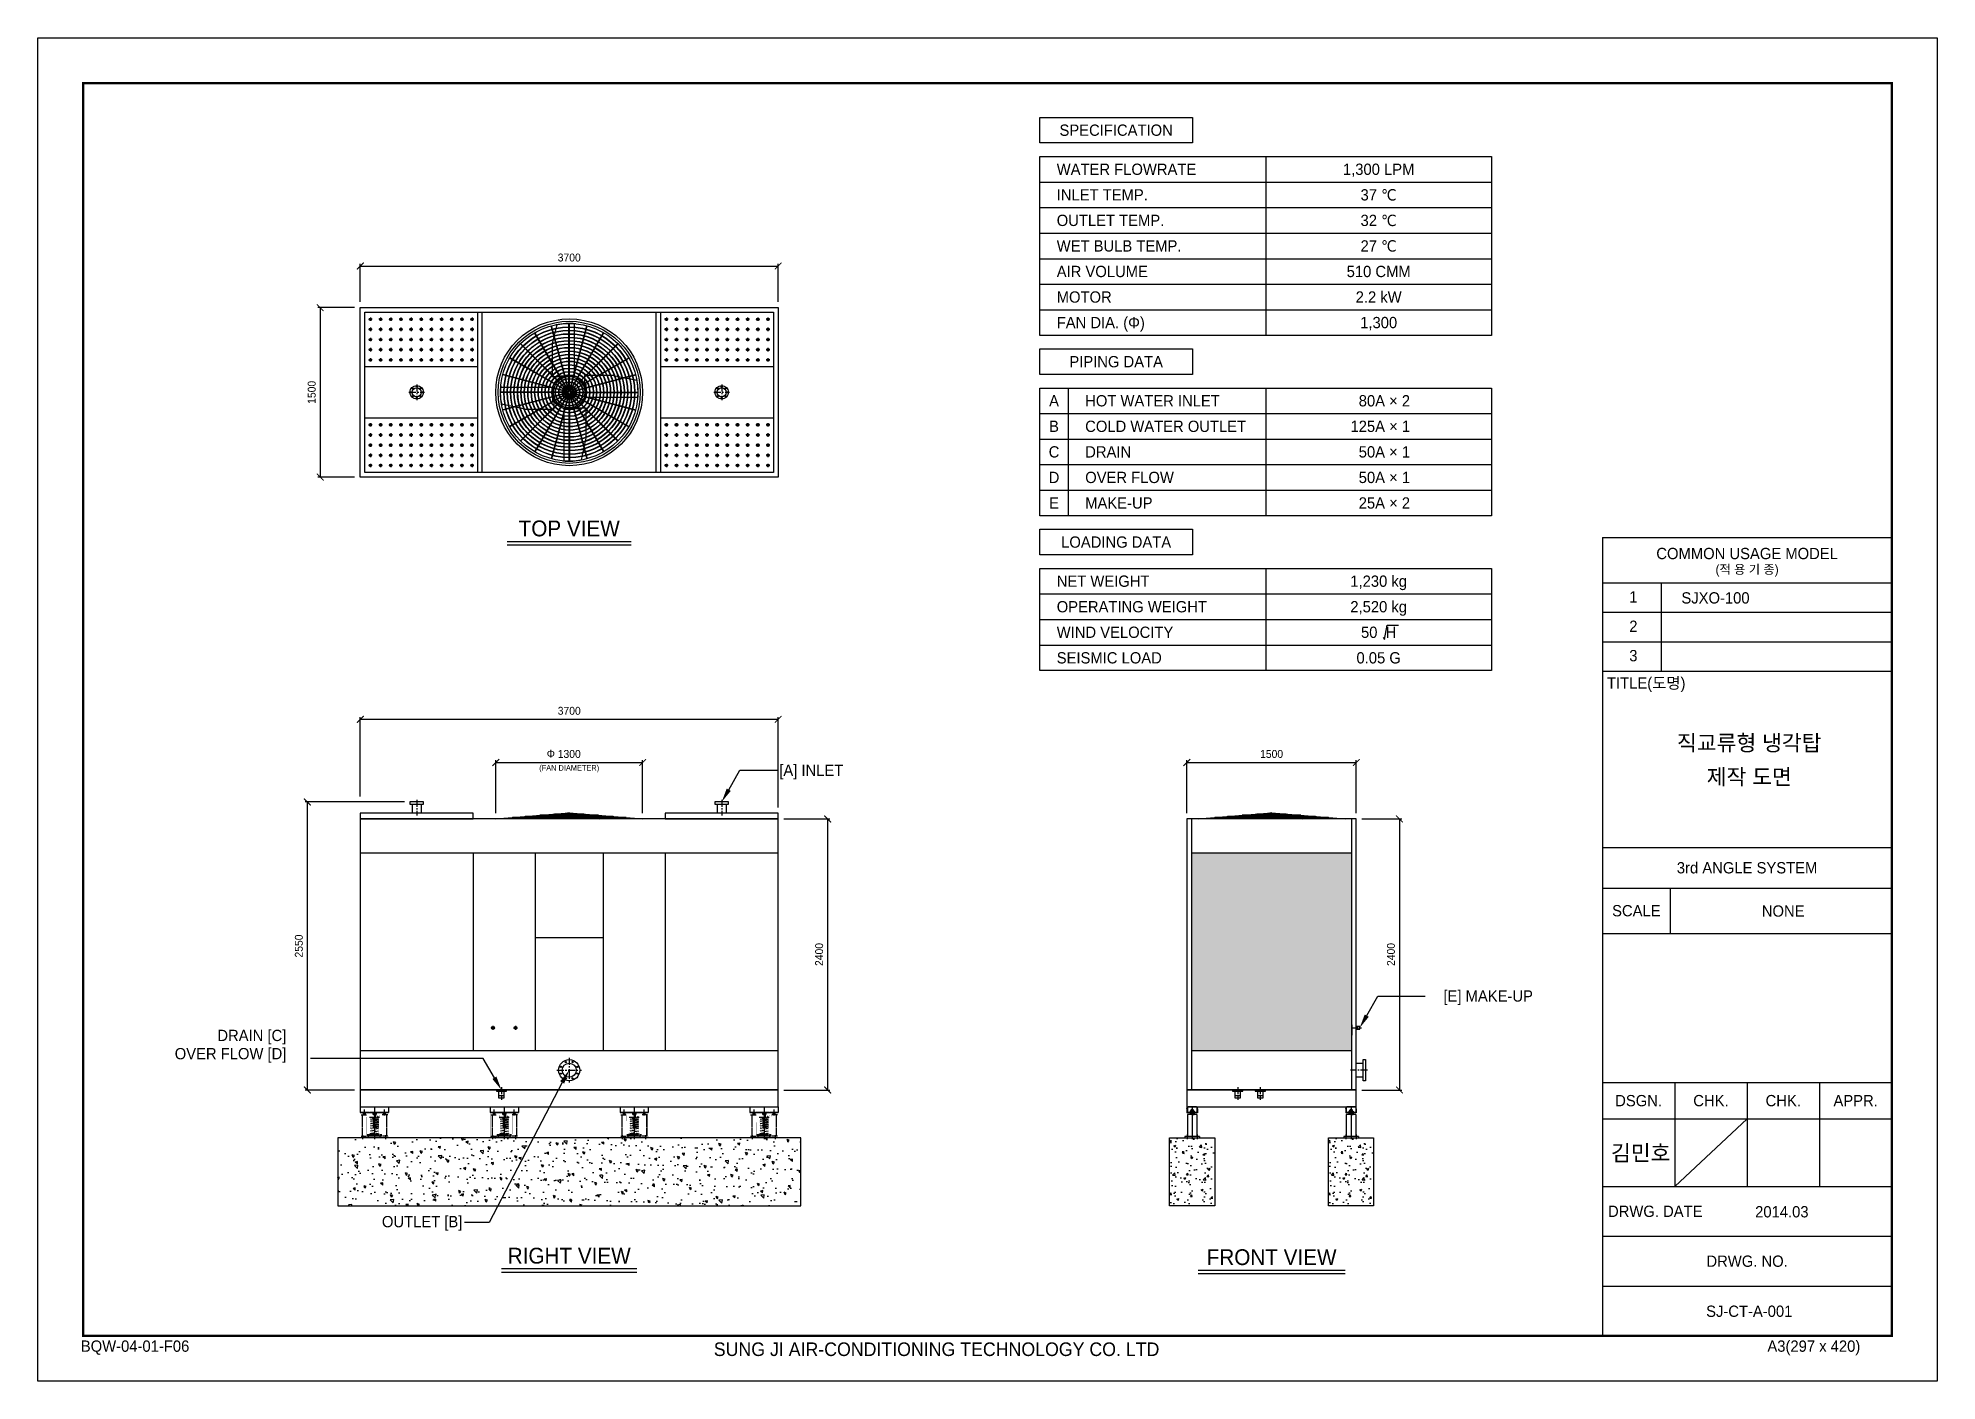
# Model space of a CAD drawing. Header units: millimetres. Extents: x -19 to 16796, y 3 to 11893.
import ezdxf
from ezdxf.enums import TextEntityAlignment as Align

# ---------------------------------------------------------------- set-up
doc = ezdxf.new("R2010")
doc.units = ezdxf.units.MM
doc.linetypes.add('CENTER', pattern=[2, 1.25, -0.25, 0.25, -0.25])
doc.linetypes.add('HIDDEN', pattern=[9.525, 6.35, -3.175])
doc.layers.get('DEFPOINTS').update_dxf_attribs({"color": 143})
for name, color, linetype in [('CENTER', 1, 'CENTER'), ('LINE', 7, 'Continuous'), ('냉각탑_box', 1, 'Continuous'), ('냉각탑_dim', 1, 'Continuous'), ('냉각탑_form', 1, 'Continuous'), ('냉각탑_text', 3, 'Continuous')]:
    doc.layers.add(name, color=color, linetype=linetype)
doc.styles.add('HY울릉도L', font='')
doc.styles.add('돋움', font='')
doc.styles.add('서명', font='MP.TTF')
doc.styles.get('HY울릉도L').set_extended_font_data('HY울릉도L')
doc.styles.get('돋움').set_extended_font_data('Dotum')
doc.dimstyles.new('성지DIM', dxfattribs={"dimtxt": 3.5, "dimasz": 3, "dimexe": 1, "dimexo": 2.5, "dimgap": 2, "dimtad": 1, "dimdec": 0, "dimzin": 3, "dimdsep": 46, "dimtxsty": 'HY울릉도L', "dimblk": 'ARCHTICK', "dimcen": -2, "dimclrd": 256, "dimclre": 256, "dimclrt": 7, "dimadec": 0, "dimazin": 0, "dimtfac": 1, "dimtdec": 0, "dimtofl": 0, "dimtmove": 0, "dimatfit": 3, "dimfxl": 0, "dimtolj": 1, "dimtzin": 0, "dimlwe": -1, "dimarcsym": 0})

msp = doc.modelspace()

# ---------------------------------------------------------------- texts
at = {"layer": '냉각탑_text'}
for s, height, style, p in [('SPECIFICATION', 100, '돋움', (9527.6, 11077)), ('1,300 LPM', 100, '돋움', (11852, 10730.8)), ('37 ℃', 100, '돋움', (11852, 10504.6)), ('32 ℃', 100, '돋움', (11852, 10278.4)), ('27 ℃', 100, '돋움', (11852, 10052.2)), ('510 CMM', 100, '돋움', (11852, 9826)), ('2.2 kW', 100, '돋움', (11852, 9599.8)), ('1,300', 100, '돋움', (11852, 9373.6)), ('PIPING DATA', 100, '돋움', (9527.6, 9027.4)), ('A', 100, '돋움', (8977.6, 8681.2)), ('B', 100, '돋움', (8977.6, 8455.1)), ('C', 100, '돋움', (8977.6, 8228.9)), ('D', 100, '돋움', (8977.6, 8002.7)), ('E', 100, '돋움', (8977.6, 7776.5)), ('TOP VIEW', 140, '돋움', (4684.8, 7551.1)), ('LOADING DATA', 100, '돋움', (9527.6, 7430.3)), ('1,230 kg', 100, '돋움', (11852, 7084.1)), ('2,520 kg', 100, '돋움', (11852, 6857.9)), ('50  H', 100, '돋움', (11852, 6631.7)), ('0.05 G', 100, '돋움', (11852, 6405.5)), ('직교류형 냉각탑', 140, '돋움', (15133.3, 5652.4)), ('Φ', 70, '돋움', (4522, 5555.6)), ('(FAN DIAMETER)', 50, '돋움', (4684.8, 5430.7)), ('제작 도면', 140, '돋움', (15133.3, 5352.2)), ('NONE', 100, '돋움', (15433.6, 4163.7)), ('김민호', 140, '서명', (14172.5, 2021.8)), ('RIGHT VIEW', 140, '돋움', (4684.8, 1112.3)), ('FRONT VIEW', 140, '돋움', (10904.1, 1099.3)), ('SJ-CT-A-001', 100, '돋움', (15133.3, 620.5))]:
    msp.add_text(s, height=height, dxfattribs=dict(at, style=style)).set_placement(p, align=Align.MIDDLE_CENTER)
at = {"layer": '냉각탑_text', "style": '돋움'}
for s, p in [('WATER FLOWRATE', (9001.5, 10730.8)), ('INLET TEMP.', (9001.5, 10504.6)), ('OUTLET TEMP.', (9001.5, 10278.4)), ('WET BULB TEMP.', (9001.5, 10052.2)), ('AIR VOLUME', (9001.5, 9826)), ('MOTOR', (9001.5, 9599.8)), ('FAN DIA. (Φ)', (9001.5, 9373.6)), ('HOT WATER INLET', (9253.6, 8681.2)), ('COLD WATER OUTLET', (9253.6, 8455.1)), ('DRAIN', (9253.6, 8228.9)), ('OVER FLOW', (9253.6, 8002.7)), ('MAKE-UP', (9253.6, 7776.5)), ('NET WEIGHT', (9001.5, 7084.1)), ('OPERATING WEIGHT', (9001.5, 6857.9)), ('SJXO-100', (14532.6, 6936.1)), ('WIND VELOCITY', (9001.5, 6631.7)), ('SEISMIC LOAD', (9001.5, 6405.5)), ('[A] INLET', (6544.8, 5409.4)), (' DRAIN [C]', (1533.2, 3062.4)), (' OVER FLOW [D]', (1155.7, 2900.9)), ('2014.03', (15185.5, 1501.3))]:
    msp.add_text(s, height=100, dxfattribs=at).set_placement(p, align=Align.MIDDLE_LEFT)
for s, p in [('80A × 2', (12130, 8681.2)), ('125A × 1', (12130, 8455.1)), ('50A × 1', (12130, 8228.9)), ('50A × 1', (12130, 8002.7)), ('25A × 2', (12130, 7776.5)), ('[E] MAKE-UP', (13217.9, 3411.4)), ('OUTLET [B]', (3738.8, 1413.7))]:
    msp.add_text(s, height=100, dxfattribs=at).set_placement(p, align=Align.MIDDLE_RIGHT)

# ---------------------------------------------------------------- blocks, each defined once
blk = doc.blocks.new('냉각탑form')
at = {"layer": 'DEFPOINTS'}
blk.add_lwpolyline([(0, 297.07), (420.1, 297.07), (420.1, 0), (0, 0)], close=True, dxfattribs=at)
at = {"layer": '냉각탑_form'}
for p, q in [((346.08, 186.55), (346.08, 10)), ((346.08, 186.55), (410.1, 186.55)), ((346.08, 186.55), (410.1, 186.55)), ((346.08, 176.54), (410.1, 176.54)), ((359.09, 176.54), (359.09, 157.04)), ((346.08, 170.04), (410.1, 170.04)), ((346.08, 163.54), (410.1, 163.54)), ((346.08, 157.04), (410.1, 157.04)), ((346.08, 157.04), (410.1, 157.04)), ((346.08, 118.03), (410.1, 118.03)), ((346.08, 109.03), (410.1, 109.03)), ((361.09, 109.03), (361.09, 99.02)), ((346.08, 99.02), (410.1, 99.02)), ((346.08, 66.02), (410.1, 66.02)), ((362.09, 66.02), (362.09, 43.01)), ((378.09, 66.02), (378.09, 43.01)), ((394.1, 66.02), (394.1, 43.01)), ((346.08, 58.01), (410.1, 58.01)), ((378.09, 58.01), (362.09, 43.01)), ((346.08, 43.01), (410.1, 43.01)), ((346.08, 32.01), (410.1, 32.01)), ((346.08, 21.01), (410.1, 21.01))]:
    blk.add_line(p, q, dxfattribs=at)
at = {"layer": '냉각탑_form', "const_width": 0.5}
blk.add_lwpolyline([(10, 287.07), (10, 10), (410.1, 10), (410.1, 287.07)], close=True, dxfattribs=at)
at = {"layer": '냉각탑_form', "style": '돋움'}
for s, height, p in [('COMMON USAGE MODEL', 2.5006, (378.09, 183.04)), ('(적 용 기 종)', 2, (378.09, 179.54)), ('3rd ANGLE SYSTEM', 2.5006, (378.09, 113.53)), ('SCALE', 2.501, (353.59, 104.03)), ('DSGN.', 2.501, (354.09, 62.02)), ('CHK.', 2.501, (370.09, 62.02)), ('CHK.', 2.501, (386.09, 62.02)), ('APPR.', 2.501, (402.1, 62.02)), ('DRWG. NO.', 2.501, (378.09, 26.51))]:
    blk.add_text(s, height=height, dxfattribs=at).set_placement(p, align=Align.MIDDLE_CENTER)
for s, height, p in [('1', 2.5, (352.02, 172.2)), ('2', 2.5, (352.02, 165.7)), ('3', 2.5, (352.02, 159.2)), ('TITLE(도명)', 2.501, (347.09, 153.14)), ('DRWG. DATE', 2.501, (347.32, 36.29)), ('BQW-04-01-F06', 2.5006, (9.48, 6.47)), ('SUNG JI AIR-CONDITIONING TECHNOLOGY CO. LTD', 3.0007, (149.5, 5.53)), ('A3(297 x 420)', 2.5006, (382.58, 6.47))]:
    blk.add_text(s, height=height, dxfattribs=at).set_placement(p)
blk = doc.blocks.new('_ArchTick')
at = {"color": 0, "linetype": 'ByBlock', "const_width": 0.15}
blk.add_lwpolyline([(-0.5, -0.5), (0.5, 0.5)], dxfattribs=at)
blk = doc.blocks.new('*D3')
at = {"layer": 'DEFPOINTS', "color": 0, "transparency": 16777216}
for p in [(5335, 5479), (4035, 4979), (5335, 4979)]:
    blk.add_point(p, dxfattribs=at)
at = {"layer": '냉각탑_dim', "transparency": 16777216}
for p, q in [((4035, 5029), (4035, 5499)), ((5335, 5029), (5335, 5499))]:
    blk.add_line(p, q, dxfattribs=at)
at = {"layer": '냉각탑_dim', "lineweight": -2, "transparency": 16777216}
blk.add_line((4035, 5479), (5335, 5479), dxfattribs=at)
at = {"layer": '냉각탑_dim', "lineweight": -2, "transparency": 16777216, "xscale": 60, "yscale": 60, "zscale": 60, "rotation": 180}
blk.add_blockref('_ArchTick', (4035, 5479), dxfattribs=at)
at = {"layer": '냉각탑_dim', "lineweight": -2, "transparency": 16777216, "xscale": 60, "yscale": 60, "zscale": 60}
blk.add_blockref('_ArchTick', (5335, 5479), dxfattribs=at)
at = {"layer": '냉각탑_dim', "color": 7, "transparency": 16777216, "insert": (4685, 5554), "char_height": 70, "attachment_point": 5, "style": 'HY울릉도L'}
blk.add_mtext('\\A1;1300', dxfattribs=at)
blk = doc.blocks.new('*D4')
at = {"layer": 'DEFPOINTS', "color": 0, "transparency": 16777216}
for p in [(3275, 5129), (2366, 2579), (2835, 2579)]:
    blk.add_point(p, dxfattribs=at)
at = {"layer": '냉각탑_dim', "transparency": 16777216}
for p, q in [((3225, 5129), (2346, 5129)), ((2785, 2579), (2346, 2579))]:
    blk.add_line(p, q, dxfattribs=at)
at = {"layer": '냉각탑_dim', "lineweight": -2, "transparency": 16777216}
blk.add_line((2366, 5129), (2366, 2579), dxfattribs=at)
at = {"layer": '냉각탑_dim', "lineweight": -2, "transparency": 16777216, "xscale": 60, "yscale": 60, "zscale": 60}
for p, rotation in [((2366, 5129), 90), ((2366, 2579), 270)]:
    blk.add_blockref('_ArchTick', p, dxfattribs=dict(at, rotation=rotation))
at = {"layer": '냉각탑_dim', "color": 7, "transparency": 16777216, "insert": (2291, 3854), "char_height": 70, "attachment_point": 5, "rotation": 90, "style": 'HY울릉도L'}
blk.add_mtext('\\A1;2550', dxfattribs=at)
blk = doc.blocks.new('*D5')
at = {"layer": 'DEFPOINTS', "color": 0, "transparency": 16777216}
for p in [(6535, 4979), (6535, 2579), (6973, 2579)]:
    blk.add_point(p, dxfattribs=at)
at = {"layer": '냉각탑_dim', "transparency": 16777216}
for p, q in [((6585, 4979), (6993, 4979)), ((6585, 2579), (6993, 2579))]:
    blk.add_line(p, q, dxfattribs=at)
at = {"layer": '냉각탑_dim', "lineweight": -2, "transparency": 16777216}
blk.add_line((6973, 4979), (6973, 2579), dxfattribs=at)
at = {"layer": '냉각탑_dim', "lineweight": -2, "transparency": 16777216, "xscale": 60, "yscale": 60, "zscale": 60}
for p, rotation in [((6973, 4979), 90), ((6973, 2579), 270)]:
    blk.add_blockref('_ArchTick', p, dxfattribs=dict(at, rotation=rotation))
at = {"layer": '냉각탑_dim', "color": 7, "transparency": 16777216, "insert": (6898, 3779), "char_height": 70, "attachment_point": 5, "rotation": 90, "style": 'HY울릉도L'}
blk.add_mtext('\\A1;2400', dxfattribs=at)
blk = doc.blocks.new('*D7')
at = {"layer": 'DEFPOINTS', "color": 0, "transparency": 16777216}
for p in [(6535, 9874), (2835, 9506), (6535, 9506)]:
    blk.add_point(p, dxfattribs=at)
at = {"layer": '냉각탑_dim', "transparency": 16777216}
for p, q in [((2835, 9556), (2835, 9894)), ((6535, 9556), (6535, 9894))]:
    blk.add_line(p, q, dxfattribs=at)
at = {"layer": '냉각탑_dim', "lineweight": -2, "transparency": 16777216}
blk.add_line((2835, 9874), (6535, 9874), dxfattribs=at)
at = {"layer": '냉각탑_dim', "lineweight": -2, "transparency": 16777216, "xscale": 60, "yscale": 60, "zscale": 60, "rotation": 180}
blk.add_blockref('_ArchTick', (2835, 9874), dxfattribs=at)
at = {"layer": '냉각탑_dim', "lineweight": -2, "transparency": 16777216, "xscale": 60, "yscale": 60, "zscale": 60}
blk.add_blockref('_ArchTick', (6535, 9874), dxfattribs=at)
at = {"layer": '냉각탑_dim', "color": 7, "transparency": 16777216, "insert": (4685, 9949), "char_height": 70, "attachment_point": 5, "style": 'HY울릉도L'}
blk.add_mtext('\\A1;3700', dxfattribs=at)
blk = doc.blocks.new('*D8')
at = {"layer": 'DEFPOINTS', "color": 0, "transparency": 16777216}
for p in [(2835, 9506), (2480, 8006), (2835, 8006)]:
    blk.add_point(p, dxfattribs=at)
at = {"layer": '냉각탑_dim', "transparency": 16777216}
for p, q in [((2785, 9506), (2460, 9506)), ((2785, 8006), (2460, 8006))]:
    blk.add_line(p, q, dxfattribs=at)
at = {"layer": '냉각탑_dim', "lineweight": -2, "transparency": 16777216}
blk.add_line((2480, 9506), (2480, 8006), dxfattribs=at)
at = {"layer": '냉각탑_dim', "lineweight": -2, "transparency": 16777216, "xscale": 60, "yscale": 60, "zscale": 60}
for p, rotation in [((2480, 9506), 90), ((2480, 8006), 270)]:
    blk.add_blockref('_ArchTick', p, dxfattribs=dict(at, rotation=rotation))
at = {"layer": '냉각탑_dim', "color": 7, "transparency": 16777216, "insert": (2405, 8756), "char_height": 70, "attachment_point": 5, "rotation": 90, "style": 'HY울릉도L'}
blk.add_mtext('\\A1;1500', dxfattribs=at)
blk = doc.blocks.new('*D11')
at = {"layer": 'DEFPOINTS', "color": 0, "transparency": 16777216}
for p in [(6535, 5861), (2835, 5129), (6535, 5029)]:
    blk.add_point(p, dxfattribs=at)
at = {"layer": '냉각탑_dim', "transparency": 16777216}
for p, q in [((2835, 5179), (2835, 5881)), ((6535, 5079), (6535, 5881))]:
    blk.add_line(p, q, dxfattribs=at)
at = {"layer": '냉각탑_dim', "lineweight": -2, "transparency": 16777216}
blk.add_line((2835, 5861), (6535, 5861), dxfattribs=at)
at = {"layer": '냉각탑_dim', "lineweight": -2, "transparency": 16777216, "xscale": 60, "yscale": 60, "zscale": 60, "rotation": 180}
blk.add_blockref('_ArchTick', (2835, 5861), dxfattribs=at)
at = {"layer": '냉각탑_dim', "lineweight": -2, "transparency": 16777216, "xscale": 60, "yscale": 60, "zscale": 60}
blk.add_blockref('_ArchTick', (6535, 5861), dxfattribs=at)
at = {"layer": '냉각탑_dim', "color": 7, "transparency": 16777216, "insert": (4685, 5936), "char_height": 70, "attachment_point": 5, "style": 'HY울릉도L'}
blk.add_mtext('\\A1;3700', dxfattribs=at)
blk = doc.blocks.new('*D13')
at = {"layer": 'DEFPOINTS', "color": 0, "transparency": 16777216}
for p in [(11654, 5479), (10154, 4979), (11654, 4979)]:
    blk.add_point(p, dxfattribs=at)
at = {"layer": '냉각탑_dim', "transparency": 16777216}
for p, q in [((10154, 5029), (10154, 5499)), ((11654, 5029), (11654, 5499))]:
    blk.add_line(p, q, dxfattribs=at)
at = {"layer": '냉각탑_dim', "lineweight": -2, "transparency": 16777216}
blk.add_line((10154, 5479), (11654, 5479), dxfattribs=at)
at = {"layer": '냉각탑_dim', "lineweight": -2, "transparency": 16777216, "xscale": 60, "yscale": 60, "zscale": 60, "rotation": 180}
blk.add_blockref('_ArchTick', (10154, 5479), dxfattribs=at)
at = {"layer": '냉각탑_dim', "lineweight": -2, "transparency": 16777216, "xscale": 60, "yscale": 60, "zscale": 60}
blk.add_blockref('_ArchTick', (11654, 5479), dxfattribs=at)
at = {"layer": '냉각탑_dim', "color": 7, "transparency": 16777216, "insert": (10904, 5554), "char_height": 70, "attachment_point": 5, "style": 'HY울릉도L'}
blk.add_mtext('\\A1;1500', dxfattribs=at)
blk = doc.blocks.new('*D14')
at = {"layer": 'DEFPOINTS', "color": 0, "transparency": 16777216}
for p in [(11654, 4979), (11654, 2579), (12036, 2579)]:
    blk.add_point(p, dxfattribs=at)
at = {"layer": '냉각탑_dim', "transparency": 16777216}
for p, q in [((11704, 4979), (12056, 4979)), ((11704, 2579), (12056, 2579))]:
    blk.add_line(p, q, dxfattribs=at)
at = {"layer": '냉각탑_dim', "lineweight": -2, "transparency": 16777216}
blk.add_line((12036, 4979), (12036, 2579), dxfattribs=at)
at = {"layer": '냉각탑_dim', "lineweight": -2, "transparency": 16777216, "xscale": 60, "yscale": 60, "zscale": 60}
for p, rotation in [((12036, 4979), 90), ((12036, 2579), 270)]:
    blk.add_blockref('_ArchTick', p, dxfattribs=dict(at, rotation=rotation))
at = {"layer": '냉각탑_dim', "color": 7, "transparency": 16777216, "insert": (11961, 3779), "char_height": 70, "attachment_point": 5, "rotation": 90, "style": 'HY울릉도L'}
blk.add_mtext('\\A1;2400', dxfattribs=at)
blk = doc.blocks.new('A$C44053A01')
at = {"color": 3}
for p, q in [((1040, 40), (1040, 1460)), ((1080, 40), (1080, 1460)), ((1848, 782), (1848, 1359)), ((1852, 782), (1852, 1359)), ((2620, 40), (2620, 1460)), ((2660, 40), (2660, 1460)), ((1826, 772), (1418, 1180)), ((1828, 774), (1420, 1182)), ((1833, 777), (1544, 1277)), ((1835, 778), (1547, 1278)), ((1840, 780), (1691, 1338)), ((1843, 781), (1694, 1339)), ((1857, 781), (2006, 1339)), ((1860, 780), (2009, 1338)), ((1865, 778), (2153, 1278)), ((1867, 777), (2156, 1277)), ((1872, 774), (2280, 1182)), ((1874, 772), (2282, 1180)), ((1822, 765), (1322, 1053)), ((1823, 767), (1323, 1056)), ((1877, 767), (2377, 1056)), ((1878, 765), (2378, 1053)), ((1040, 975), (40, 975)), ((1819, 757), (1261, 906)), ((1820, 760), (1262, 909)), ((1880, 760), (2438, 909)), ((1881, 757), (2439, 906)), ((3660, 975), (2660, 975)), ((1818, 752), (1241, 752)), ((1818, 748), (1241, 748)), ((1819, 743), (1261, 594)), ((1820, 740), (1262, 591)), ((1822, 735), (1322, 447)), ((1823, 733), (1323, 444)), ((1826, 728), (1418, 320)), ((1828, 726), (1420, 318)), ((1833, 723), (1544, 223)), ((1835, 722), (1547, 222)), ((1840, 720), (1691, 162)), ((1843, 719), (1694, 161)), ((1848, 718), (1848, 141)), ((1852, 718), (1852, 141)), ((1857, 719), (2006, 161)), ((1860, 720), (2009, 162)), ((1865, 722), (2153, 222)), ((1867, 723), (2156, 223)), ((1872, 726), (2280, 318)), ((1874, 728), (2282, 320)), ((1877, 733), (2377, 444)), ((1878, 735), (2378, 447)), ((1880, 740), (2438, 591)), ((1881, 743), (2439, 594)), ((1882, 752), (2459, 752)), ((1882, 748), (2459, 748)), ((40, 525), (1040, 525)), ((2660, 525), (3660, 525))]:
    blk.add_line(p, q, dxfattribs=at)
for points in [[(0, 0), (0, 1500), (3700, 1500), (3700, 0)], [(40, 40), (40, 1460), (3660, 1460), (3660, 40)]]:
    blk.add_lwpolyline(points, close=True, dxfattribs=at)
for centre in [(90, 1397), (180, 1397), (270, 1397), (360, 1397), (450, 1397), (540, 1397), (630, 1397), (720, 1397), (810, 1397), (900, 1397), (990, 1397), (2710, 1397), (2800, 1397), (2890, 1397), (2980, 1397), (3070, 1397), (3160, 1397), (3250, 1397), (3340, 1397), (3430, 1397), (3520, 1397), (3610, 1397), (90, 1307), (90, 1217), (180, 1307), (180, 1217), (270, 1307), (270, 1217), (360, 1307), (360, 1217), (450, 1307), (450, 1217), (540, 1307), (540, 1217), (630, 1307), (630, 1217), (720, 1307), (720, 1217), (810, 1307), (810, 1217), (900, 1307), (900, 1217), (990, 1307), (990, 1217), (2710, 1307), (2710, 1217), (2800, 1307), (2800, 1217), (2890, 1307), (2890, 1217), (2980, 1307), (2980, 1217), (3070, 1307), (3070, 1217), (3160, 1307), (3160, 1217), (3250, 1307), (3250, 1217), (3340, 1307), (3340, 1217), (3430, 1307), (3430, 1217), (3520, 1307), (3520, 1217), (3610, 1307), (3610, 1217), (90, 1127), (90, 1037), (180, 1127), (180, 1037), (270, 1127), (270, 1037), (360, 1127), (360, 1037), (450, 1127), (450, 1037), (540, 1127), (540, 1037), (630, 1127), (630, 1037), (720, 1127), (720, 1037), (810, 1127), (810, 1037), (900, 1127), (900, 1037), (990, 1127), (990, 1037), (2710, 1127), (2710, 1037), (2800, 1127), (2800, 1037), (2890, 1127), (2890, 1037), (2980, 1127), (2980, 1037), (3070, 1127), (3070, 1037), (3160, 1127), (3160, 1037), (3250, 1127), (3250, 1037), (3340, 1127), (3340, 1037), (3430, 1127), (3430, 1037), (3520, 1127), (3520, 1037), (3610, 1127), (3610, 1037), (90, 462), (90, 372), (180, 462), (180, 372), (270, 462), (270, 372), (360, 462), (360, 372), (450, 462), (450, 372), (540, 462), (540, 372), (630, 462), (630, 372), (720, 462), (720, 372), (810, 462), (810, 372), (900, 462), (900, 372), (990, 462), (990, 372), (2710, 462), (2710, 372), (2800, 462), (2800, 372), (2890, 462), (2890, 372), (2980, 462), (2980, 372), (3070, 462), (3070, 372), (3160, 462), (3160, 372), (3250, 462), (3250, 372), (3340, 462), (3340, 372), (3430, 462), (3430, 372), (3520, 462), (3520, 372), (3610, 462), (3610, 372), (90, 282), (90, 192), (180, 282), (180, 192), (270, 282), (270, 192), (360, 282), (360, 192), (450, 282), (450, 192), (540, 282), (540, 192), (630, 282), (630, 192), (720, 282), (720, 192), (810, 282), (810, 192), (900, 282), (900, 192), (990, 282), (990, 192), (2710, 282), (2710, 192), (2800, 282), (2800, 192), (2890, 282), (2890, 192), (2980, 282), (2980, 192), (3070, 282), (3070, 192), (3160, 282), (3160, 192), (3250, 282), (3250, 192), (3340, 282), (3340, 192), (3430, 282), (3430, 192), (3520, 282), (3520, 192), (3610, 282), (3610, 192), (90, 102), (180, 102), (270, 102), (360, 102), (450, 102), (540, 102), (630, 102), (720, 102), (810, 102), (900, 102), (990, 102), (2710, 102), (2800, 102), (2890, 102), (2980, 102), (3070, 102), (3160, 102), (3250, 102), (3340, 102), (3430, 102), (3520, 102), (3610, 102)]:
    blk.add_circle(centre, 10.6)
for centre, radius in [((1850, 750), 650), ((1850, 750), 650), ((1850, 750), 629), ((1850, 750), 609), ((1850, 750), 139), ((500, 750), 60), ((450, 750), 5), ((500, 750), 40), ((465, 785), 5), ((465, 715), 5), ((500, 800), 5), ((500, 700), 5), ((535, 785), 5), ((535, 715), 5), ((550, 750), 5), ((3200, 750), 60), ((3150, 750), 5), ((3200, 750), 40), ((3165, 785), 5), ((3165, 715), 5), ((3200, 800), 5), ((3200, 700), 5), ((3235, 785), 5), ((3235, 715), 5), ((3250, 750), 5)]:
    blk.add_circle(centre, radius, dxfattribs=at)
at = {"color": 3, "ltscale": 5}
for radius in [580, 577, 550, 547, 519, 516, 489, 486, 459, 455, 428, 425, 398, 395, 367, 364, 337, 334, 306, 303, 276, 273, 245, 242, 215, 212, 184, 181, 154, 151, 123, 120, 92.9, 89.9, 62.5, 59.4, 32, 28.9, 20.3, 10.7]:
    blk.add_circle((1850, 750), radius, dxfattribs=at)
at = {"layer": 'CENTER', "linetype": 'CENTER', "ltscale": 50}
for p, q in [((105, 1397), (75, 1397)), ((78, 1397), (102, 1397)), ((102, 1397), (78, 1397)), ((78, 1397), (102, 1397)), ((90, 1413), (90, 1382)), ((90, 1409), (90, 1386)), ((195, 1397), (165, 1397)), ((168, 1397), (192, 1397)), ((192, 1397), (168, 1397)), ((168, 1397), (192, 1397)), ((180, 1413), (180, 1382)), ((180, 1409), (180, 1386)), ((285, 1397), (255, 1397)), ((258, 1397), (282, 1397)), ((282, 1397), (258, 1397)), ((258, 1397), (282, 1397)), ((270, 1413), (270, 1382)), ((270, 1409), (270, 1386)), ((375, 1397), (345, 1397)), ((348, 1397), (372, 1397)), ((372, 1397), (348, 1397)), ((348, 1397), (372, 1397)), ((360, 1413), (360, 1382)), ((360, 1409), (360, 1386)), ((465, 1397), (435, 1397)), ((438, 1397), (462, 1397)), ((462, 1397), (438, 1397)), ((438, 1397), (462, 1397)), ((450, 1413), (450, 1382)), ((450, 1409), (450, 1386)), ((555, 1397), (525, 1397)), ((528, 1397), (552, 1397)), ((552, 1397), (528, 1397)), ((528, 1397), (552, 1397)), ((540, 1413), (540, 1382)), ((540, 1409), (540, 1386)), ((645, 1397), (615, 1397)), ((618, 1397), (642, 1397)), ((642, 1397), (618, 1397)), ((618, 1397), (642, 1397)), ((630, 1413), (630, 1382)), ((630, 1409), (630, 1386)), ((735, 1397), (705, 1397)), ((708, 1397), (732, 1397)), ((732, 1397), (708, 1397)), ((708, 1397), (732, 1397)), ((720, 1413), (720, 1382)), ((720, 1409), (720, 1386)), ((825, 1397), (795, 1397)), ((798, 1397), (822, 1397)), ((822, 1397), (798, 1397)), ((798, 1397), (822, 1397)), ((810, 1413), (810, 1382)), ((810, 1409), (810, 1386)), ((915, 1397), (885, 1397)), ((888, 1397), (912, 1397)), ((912, 1397), (888, 1397)), ((888, 1397), (912, 1397)), ((900, 1413), (900, 1382)), ((900, 1409), (900, 1386)), ((1005, 1397), (975, 1397)), ((978, 1397), (1002, 1397)), ((1002, 1397), (978, 1397)), ((978, 1397), (1002, 1397)), ((990, 1413), (990, 1382)), ((990, 1409), (990, 1386)), ((2725, 1397), (2695, 1397)), ((2698, 1397), (2722, 1397)), ((2722, 1397), (2698, 1397)), ((2698, 1397), (2722, 1397)), ((2710, 1413), (2710, 1382)), ((2710, 1409), (2710, 1386)), ((2815, 1397), (2785, 1397)), ((2788, 1397), (2812, 1397)), ((2812, 1397), (2788, 1397)), ((2788, 1397), (2812, 1397)), ((2800, 1413), (2800, 1382)), ((2800, 1409), (2800, 1386)), ((2905, 1397), (2875, 1397)), ((2878, 1397), (2902, 1397)), ((2902, 1397), (2878, 1397)), ((2878, 1397), (2902, 1397)), ((2890, 1413), (2890, 1382)), ((2890, 1409), (2890, 1386)), ((2995, 1397), (2965, 1397)), ((2968, 1397), (2992, 1397)), ((2992, 1397), (2968, 1397)), ((2968, 1397), (2992, 1397)), ((2980, 1413), (2980, 1382)), ((2980, 1409), (2980, 1386)), ((3085, 1397), (3055, 1397)), ((3058, 1397), (3082, 1397)), ((3082, 1397), (3058, 1397)), ((3058, 1397), (3082, 1397)), ((3070, 1413), (3070, 1382)), ((3070, 1409), (3070, 1386)), ((3175, 1397), (3145, 1397)), ((3148, 1397), (3172, 1397)), ((3172, 1397), (3148, 1397)), ((3148, 1397), (3172, 1397)), ((3160, 1413), (3160, 1382)), ((3160, 1409), (3160, 1386)), ((3265, 1397), (3235, 1397)), ((3238, 1397), (3262, 1397)), ((3262, 1397), (3238, 1397)), ((3238, 1397), (3262, 1397)), ((3250, 1413), (3250, 1382)), ((3250, 1409), (3250, 1386)), ((3355, 1397), (3325, 1397)), ((3328, 1397), (3352, 1397)), ((3352, 1397), (3328, 1397)), ((3328, 1397), (3352, 1397)), ((3340, 1413), (3340, 1382)), ((3340, 1409), (3340, 1386)), ((3445, 1397), (3415, 1397)), ((3418, 1397), (3442, 1397)), ((3442, 1397), (3418, 1397)), ((3418, 1397), (3442, 1397)), ((3430, 1413), (3430, 1382)), ((3430, 1409), (3430, 1386)), ((3535, 1397), (3505, 1397)), ((3508, 1397), (3532, 1397)), ((3532, 1397), (3508, 1397)), ((3508, 1397), (3532, 1397)), ((3520, 1413), (3520, 1382)), ((3520, 1409), (3520, 1386)), ((3625, 1397), (3595, 1397)), ((3598, 1397), (3622, 1397)), ((3622, 1397), (3598, 1397)), ((3598, 1397), (3622, 1397)), ((3610, 1413), (3610, 1382)), ((3610, 1409), (3610, 1386)), ((105, 1307), (75, 1307)), ((105, 1217), (75, 1217)), ((78, 1307), (102, 1307)), ((102, 1307), (78, 1307)), ((78, 1307), (102, 1307)), ((78, 1217), (102, 1217)), ((102, 1217), (78, 1217)), ((78, 1217), (102, 1217)), ((90, 1323), (90, 1292)), ((90, 1319), (90, 1296)), ((90, 1233), (90, 1202)), ((90, 1229), (90, 1206)), ((195, 1307), (165, 1307)), ((195, 1217), (165, 1217)), ((168, 1307), (192, 1307)), ((192, 1307), (168, 1307)), ((168, 1307), (192, 1307)), ((168, 1217), (192, 1217)), ((192, 1217), (168, 1217)), ((168, 1217), (192, 1217)), ((180, 1323), (180, 1292)), ((180, 1319), (180, 1296)), ((180, 1233), (180, 1202)), ((180, 1229), (180, 1206)), ((285, 1307), (255, 1307)), ((285, 1217), (255, 1217)), ((258, 1307), (282, 1307)), ((282, 1307), (258, 1307)), ((258, 1307), (282, 1307)), ((258, 1217), (282, 1217)), ((282, 1217), (258, 1217)), ((258, 1217), (282, 1217)), ((270, 1323), (270, 1292)), ((270, 1319), (270, 1296)), ((270, 1233), (270, 1202)), ((270, 1229), (270, 1206)), ((375, 1307), (345, 1307)), ((375, 1217), (345, 1217)), ((348, 1307), (372, 1307)), ((372, 1307), (348, 1307)), ((348, 1307), (372, 1307)), ((348, 1217), (372, 1217)), ((372, 1217), (348, 1217)), ((348, 1217), (372, 1217)), ((360, 1323), (360, 1292)), ((360, 1319), (360, 1296)), ((360, 1233), (360, 1202)), ((360, 1229), (360, 1206)), ((465, 1307), (435, 1307)), ((465, 1217), (435, 1217)), ((438, 1307), (462, 1307)), ((462, 1307), (438, 1307)), ((438, 1307), (462, 1307)), ((438, 1217), (462, 1217)), ((462, 1217), (438, 1217)), ((438, 1217), (462, 1217)), ((450, 1323), (450, 1292)), ((450, 1319), (450, 1296)), ((450, 1233), (450, 1202)), ((450, 1229), (450, 1206)), ((555, 1307), (525, 1307)), ((555, 1217), (525, 1217)), ((528, 1307), (552, 1307)), ((552, 1307), (528, 1307)), ((528, 1307), (552, 1307)), ((528, 1217), (552, 1217)), ((552, 1217), (528, 1217)), ((528, 1217), (552, 1217)), ((540, 1323), (540, 1292)), ((540, 1319), (540, 1296)), ((540, 1233), (540, 1202)), ((540, 1229), (540, 1206)), ((645, 1307), (615, 1307)), ((645, 1217), (615, 1217)), ((618, 1307), (642, 1307)), ((642, 1307), (618, 1307)), ((618, 1307), (642, 1307)), ((618, 1217), (642, 1217)), ((642, 1217), (618, 1217)), ((618, 1217), (642, 1217)), ((630, 1323), (630, 1292)), ((630, 1319), (630, 1296)), ((630, 1233), (630, 1202)), ((630, 1229), (630, 1206)), ((735, 1307), (705, 1307)), ((735, 1217), (705, 1217)), ((708, 1307), (732, 1307)), ((732, 1307), (708, 1307)), ((708, 1307), (732, 1307)), ((708, 1217), (732, 1217)), ((732, 1217), (708, 1217)), ((708, 1217), (732, 1217)), ((720, 1323), (720, 1292)), ((720, 1319), (720, 1296)), ((720, 1233), (720, 1202)), ((720, 1229), (720, 1206)), ((825, 1307), (795, 1307)), ((825, 1217), (795, 1217)), ((798, 1307), (822, 1307)), ((822, 1307), (798, 1307)), ((798, 1307), (822, 1307)), ((798, 1217), (822, 1217)), ((822, 1217), (798, 1217)), ((798, 1217), (822, 1217)), ((810, 1323), (810, 1292)), ((810, 1319), (810, 1296)), ((810, 1233), (810, 1202)), ((810, 1229), (810, 1206)), ((915, 1307), (885, 1307)), ((915, 1217), (885, 1217)), ((888, 1307), (912, 1307)), ((912, 1307), (888, 1307)), ((888, 1307), (912, 1307)), ((888, 1217), (912, 1217)), ((912, 1217), (888, 1217)), ((888, 1217), (912, 1217)), ((900, 1323), (900, 1292)), ((900, 1319), (900, 1296)), ((900, 1233), (900, 1202)), ((900, 1229), (900, 1206)), ((1005, 1307), (975, 1307)), ((1005, 1217), (975, 1217)), ((978, 1307), (1002, 1307)), ((1002, 1307), (978, 1307)), ((978, 1307), (1002, 1307)), ((978, 1217), (1002, 1217)), ((1002, 1217), (978, 1217)), ((978, 1217), (1002, 1217)), ((990, 1323), (990, 1292)), ((990, 1319), (990, 1296)), ((990, 1233), (990, 1202)), ((990, 1229), (990, 1206)), ((2725, 1307), (2695, 1307)), ((2725, 1217), (2695, 1217)), ((2698, 1307), (2722, 1307)), ((2722, 1307), (2698, 1307)), ((2698, 1307), (2722, 1307)), ((2698, 1217), (2722, 1217)), ((2722, 1217), (2698, 1217)), ((2698, 1217), (2722, 1217)), ((2710, 1323), (2710, 1292)), ((2710, 1319), (2710, 1296)), ((2710, 1233), (2710, 1202)), ((2710, 1229), (2710, 1206)), ((2815, 1307), (2785, 1307)), ((2815, 1217), (2785, 1217)), ((2788, 1307), (2812, 1307)), ((2812, 1307), (2788, 1307)), ((2788, 1307), (2812, 1307)), ((2788, 1217), (2812, 1217)), ((2812, 1217), (2788, 1217)), ((2788, 1217), (2812, 1217)), ((2800, 1323), (2800, 1292)), ((2800, 1319), (2800, 1296)), ((2800, 1233), (2800, 1202)), ((2800, 1229), (2800, 1206)), ((2905, 1307), (2875, 1307)), ((2905, 1217), (2875, 1217)), ((2878, 1307), (2902, 1307)), ((2902, 1307), (2878, 1307)), ((2878, 1307), (2902, 1307)), ((2878, 1217), (2902, 1217)), ((2902, 1217), (2878, 1217)), ((2878, 1217), (2902, 1217)), ((2890, 1323), (2890, 1292)), ((2890, 1319), (2890, 1296)), ((2890, 1233), (2890, 1202)), ((2890, 1229), (2890, 1206)), ((2995, 1307), (2965, 1307)), ((2995, 1217), (2965, 1217)), ((2968, 1307), (2992, 1307)), ((2992, 1307), (2968, 1307)), ((2968, 1307), (2992, 1307)), ((2968, 1217), (2992, 1217)), ((2992, 1217), (2968, 1217)), ((2968, 1217), (2992, 1217)), ((2980, 1323), (2980, 1292)), ((2980, 1319), (2980, 1296)), ((2980, 1233), (2980, 1202)), ((2980, 1229), (2980, 1206)), ((3085, 1307), (3055, 1307)), ((3085, 1217), (3055, 1217)), ((3058, 1307), (3082, 1307)), ((3082, 1307), (3058, 1307)), ((3058, 1307), (3082, 1307)), ((3058, 1217), (3082, 1217)), ((3082, 1217), (3058, 1217)), ((3058, 1217), (3082, 1217)), ((3070, 1323), (3070, 1292)), ((3070, 1319), (3070, 1296)), ((3070, 1233), (3070, 1202)), ((3070, 1229), (3070, 1206)), ((3175, 1307), (3145, 1307)), ((3175, 1217), (3145, 1217)), ((3148, 1307), (3172, 1307)), ((3172, 1307), (3148, 1307)), ((3148, 1307), (3172, 1307)), ((3148, 1217), (3172, 1217)), ((3172, 1217), (3148, 1217)), ((3148, 1217), (3172, 1217)), ((3160, 1323), (3160, 1292)), ((3160, 1319), (3160, 1296)), ((3160, 1233), (3160, 1202)), ((3160, 1229), (3160, 1206)), ((3265, 1307), (3235, 1307)), ((3265, 1217), (3235, 1217)), ((3238, 1307), (3262, 1307)), ((3262, 1307), (3238, 1307)), ((3238, 1307), (3262, 1307)), ((3238, 1217), (3262, 1217)), ((3262, 1217), (3238, 1217)), ((3238, 1217), (3262, 1217)), ((3250, 1323), (3250, 1292)), ((3250, 1319), (3250, 1296)), ((3250, 1233), (3250, 1202)), ((3250, 1229), (3250, 1206)), ((3355, 1307), (3325, 1307)), ((3355, 1217), (3325, 1217)), ((3328, 1307), (3352, 1307)), ((3352, 1307), (3328, 1307)), ((3328, 1307), (3352, 1307)), ((3328, 1217), (3352, 1217)), ((3352, 1217), (3328, 1217)), ((3328, 1217), (3352, 1217)), ((3340, 1323), (3340, 1292)), ((3340, 1319), (3340, 1296)), ((3340, 1233), (3340, 1202)), ((3340, 1229), (3340, 1206)), ((3445, 1307), (3415, 1307)), ((3445, 1217), (3415, 1217)), ((3418, 1307), (3442, 1307)), ((3442, 1307), (3418, 1307)), ((3418, 1307), (3442, 1307)), ((3418, 1217), (3442, 1217)), ((3442, 1217), (3418, 1217)), ((3418, 1217), (3442, 1217)), ((3430, 1323), (3430, 1292)), ((3430, 1319), (3430, 1296)), ((3430, 1233), (3430, 1202)), ((3430, 1229), (3430, 1206)), ((3535, 1307), (3505, 1307)), ((3535, 1217), (3505, 1217)), ((3508, 1307), (3532, 1307)), ((3532, 1307), (3508, 1307)), ((3508, 1307), (3532, 1307)), ((3508, 1217), (3532, 1217)), ((3532, 1217), (3508, 1217)), ((3508, 1217), (3532, 1217)), ((3520, 1323), (3520, 1292)), ((3520, 1319), (3520, 1296)), ((3520, 1233), (3520, 1202)), ((3520, 1229), (3520, 1206)), ((3625, 1307), (3595, 1307)), ((3625, 1217), (3595, 1217)), ((3598, 1307), (3622, 1307)), ((3622, 1307), (3598, 1307)), ((3598, 1307), (3622, 1307)), ((3598, 1217), (3622, 1217)), ((3622, 1217), (3598, 1217)), ((3598, 1217), (3622, 1217)), ((3610, 1323), (3610, 1292)), ((3610, 1319), (3610, 1296)), ((3610, 1233), (3610, 1202)), ((3610, 1229), (3610, 1206)), ((105, 1127), (75, 1127)), ((105, 1037), (75, 1037)), ((78, 1127), (102, 1127)), ((102, 1127), (78, 1127)), ((78, 1127), (102, 1127)), ((78, 1037), (102, 1037)), ((102, 1037), (78, 1037)), ((78, 1037), (102, 1037)), ((90, 1143), (90, 1112)), ((90, 1139), (90, 1116)), ((90, 1053), (90, 1022)), ((90, 1049), (90, 1026)), ((195, 1127), (165, 1127)), ((195, 1037), (165, 1037)), ((168, 1127), (192, 1127)), ((192, 1127), (168, 1127)), ((168, 1127), (192, 1127)), ((168, 1037), (192, 1037)), ((192, 1037), (168, 1037)), ((168, 1037), (192, 1037)), ((180, 1143), (180, 1112)), ((180, 1139), (180, 1116)), ((180, 1053), (180, 1022)), ((180, 1049), (180, 1026)), ((285, 1127), (255, 1127)), ((285, 1037), (255, 1037)), ((258, 1127), (282, 1127)), ((282, 1127), (258, 1127)), ((258, 1127), (282, 1127)), ((258, 1037), (282, 1037)), ((282, 1037), (258, 1037)), ((258, 1037), (282, 1037)), ((270, 1143), (270, 1112)), ((270, 1139), (270, 1116)), ((270, 1053), (270, 1022)), ((270, 1049), (270, 1026)), ((375, 1127), (345, 1127)), ((375, 1037), (345, 1037)), ((348, 1127), (372, 1127)), ((372, 1127), (348, 1127)), ((348, 1127), (372, 1127)), ((348, 1037), (372, 1037)), ((372, 1037), (348, 1037)), ((348, 1037), (372, 1037)), ((360, 1143), (360, 1112)), ((360, 1139), (360, 1116)), ((360, 1053), (360, 1022)), ((360, 1049), (360, 1026)), ((465, 1127), (435, 1127)), ((465, 1037), (435, 1037)), ((438, 1127), (462, 1127)), ((462, 1127), (438, 1127)), ((438, 1127), (462, 1127)), ((438, 1037), (462, 1037)), ((462, 1037), (438, 1037)), ((438, 1037), (462, 1037)), ((450, 1143), (450, 1112)), ((450, 1139), (450, 1116)), ((450, 1053), (450, 1022)), ((450, 1049), (450, 1026)), ((555, 1127), (525, 1127)), ((555, 1037), (525, 1037)), ((528, 1127), (552, 1127)), ((552, 1127), (528, 1127)), ((528, 1127), (552, 1127)), ((528, 1037), (552, 1037)), ((552, 1037), (528, 1037)), ((528, 1037), (552, 1037)), ((540, 1143), (540, 1112)), ((540, 1139), (540, 1116)), ((540, 1053), (540, 1022)), ((540, 1049), (540, 1026)), ((645, 1127), (615, 1127)), ((645, 1037), (615, 1037)), ((618, 1127), (642, 1127)), ((642, 1127), (618, 1127)), ((618, 1127), (642, 1127)), ((618, 1037), (642, 1037)), ((642, 1037), (618, 1037)), ((618, 1037), (642, 1037)), ((630, 1143), (630, 1112)), ((630, 1139), (630, 1116)), ((630, 1053), (630, 1022)), ((630, 1049), (630, 1026)), ((735, 1127), (705, 1127)), ((735, 1037), (705, 1037)), ((708, 1127), (732, 1127)), ((732, 1127), (708, 1127)), ((708, 1127), (732, 1127)), ((708, 1037), (732, 1037)), ((732, 1037), (708, 1037)), ((708, 1037), (732, 1037)), ((720, 1143), (720, 1112)), ((720, 1139), (720, 1116)), ((720, 1053), (720, 1022)), ((720, 1049), (720, 1026)), ((825, 1127), (795, 1127)), ((825, 1037), (795, 1037)), ((798, 1127), (822, 1127)), ((822, 1127), (798, 1127)), ((798, 1127), (822, 1127)), ((798, 1037), (822, 1037)), ((822, 1037), (798, 1037)), ((798, 1037), (822, 1037)), ((810, 1143), (810, 1112)), ((810, 1139), (810, 1116)), ((810, 1053), (810, 1022)), ((810, 1049), (810, 1026)), ((915, 1127), (885, 1127)), ((915, 1037), (885, 1037)), ((888, 1127), (912, 1127)), ((912, 1127), (888, 1127)), ((888, 1127), (912, 1127)), ((888, 1037), (912, 1037)), ((912, 1037), (888, 1037)), ((888, 1037), (912, 1037)), ((900, 1143), (900, 1112)), ((900, 1139), (900, 1116)), ((900, 1053), (900, 1022)), ((900, 1049), (900, 1026)), ((1005, 1127), (975, 1127)), ((1005, 1037), (975, 1037)), ((978, 1127), (1002, 1127)), ((1002, 1127), (978, 1127)), ((978, 1127), (1002, 1127)), ((978, 1037), (1002, 1037)), ((1002, 1037), (978, 1037)), ((978, 1037), (1002, 1037)), ((990, 1143), (990, 1112)), ((990, 1139), (990, 1116)), ((990, 1053), (990, 1022)), ((990, 1049), (990, 1026)), ((2725, 1127), (2695, 1127)), ((2725, 1037), (2695, 1037)), ((2698, 1127), (2722, 1127)), ((2722, 1127), (2698, 1127)), ((2698, 1127), (2722, 1127)), ((2698, 1037), (2722, 1037)), ((2722, 1037), (2698, 1037)), ((2698, 1037), (2722, 1037)), ((2710, 1143), (2710, 1112)), ((2710, 1139), (2710, 1116)), ((2710, 1053), (2710, 1022)), ((2710, 1049), (2710, 1026)), ((2815, 1127), (2785, 1127)), ((2815, 1037), (2785, 1037)), ((2788, 1127), (2812, 1127)), ((2812, 1127), (2788, 1127)), ((2788, 1127), (2812, 1127)), ((2788, 1037), (2812, 1037)), ((2812, 1037), (2788, 1037)), ((2788, 1037), (2812, 1037)), ((2800, 1143), (2800, 1112)), ((2800, 1139), (2800, 1116)), ((2800, 1053), (2800, 1022)), ((2800, 1049), (2800, 1026)), ((2905, 1127), (2875, 1127)), ((2905, 1037), (2875, 1037)), ((2878, 1127), (2902, 1127)), ((2902, 1127), (2878, 1127)), ((2878, 1127), (2902, 1127)), ((2878, 1037), (2902, 1037)), ((2902, 1037), (2878, 1037)), ((2878, 1037), (2902, 1037)), ((2890, 1143), (2890, 1112)), ((2890, 1139), (2890, 1116)), ((2890, 1053), (2890, 1022)), ((2890, 1049), (2890, 1026)), ((2995, 1127), (2965, 1127)), ((2995, 1037), (2965, 1037)), ((2968, 1127), (2992, 1127)), ((2992, 1127), (2968, 1127)), ((2968, 1127), (2992, 1127)), ((2968, 1037), (2992, 1037)), ((2992, 1037), (2968, 1037)), ((2968, 1037), (2992, 1037)), ((2980, 1143), (2980, 1112)), ((2980, 1139), (2980, 1116)), ((2980, 1053), (2980, 1022)), ((2980, 1049), (2980, 1026)), ((3085, 1127), (3055, 1127)), ((3085, 1037), (3055, 1037)), ((3058, 1127), (3082, 1127)), ((3082, 1127), (3058, 1127)), ((3058, 1127), (3082, 1127)), ((3058, 1037), (3082, 1037)), ((3082, 1037), (3058, 1037)), ((3058, 1037), (3082, 1037)), ((3070, 1143), (3070, 1112)), ((3070, 1139), (3070, 1116)), ((3070, 1053), (3070, 1022)), ((3070, 1049), (3070, 1026)), ((3175, 1127), (3145, 1127)), ((3175, 1037), (3145, 1037)), ((3148, 1127), (3172, 1127)), ((3172, 1127), (3148, 1127)), ((3148, 1127), (3172, 1127)), ((3148, 1037), (3172, 1037)), ((3172, 1037), (3148, 1037)), ((3148, 1037), (3172, 1037)), ((3160, 1143), (3160, 1112)), ((3160, 1139), (3160, 1116)), ((3160, 1053), (3160, 1022)), ((3160, 1049), (3160, 1026)), ((3265, 1127), (3235, 1127)), ((3265, 1037), (3235, 1037)), ((3238, 1127), (3262, 1127)), ((3262, 1127), (3238, 1127)), ((3238, 1127), (3262, 1127)), ((3238, 1037), (3262, 1037)), ((3262, 1037), (3238, 1037)), ((3238, 1037), (3262, 1037)), ((3250, 1143), (3250, 1112)), ((3250, 1139), (3250, 1116)), ((3250, 1053), (3250, 1022)), ((3250, 1049), (3250, 1026)), ((3355, 1127), (3325, 1127)), ((3355, 1037), (3325, 1037)), ((3328, 1127), (3352, 1127)), ((3352, 1127), (3328, 1127)), ((3328, 1127), (3352, 1127)), ((3328, 1037), (3352, 1037)), ((3352, 1037), (3328, 1037)), ((3328, 1037), (3352, 1037)), ((3340, 1143), (3340, 1112)), ((3340, 1139), (3340, 1116)), ((3340, 1053), (3340, 1022)), ((3340, 1049), (3340, 1026)), ((3445, 1127), (3415, 1127)), ((3445, 1037), (3415, 1037)), ((3418, 1127), (3442, 1127)), ((3442, 1127), (3418, 1127)), ((3418, 1127), (3442, 1127)), ((3418, 1037), (3442, 1037)), ((3442, 1037), (3418, 1037)), ((3418, 1037), (3442, 1037)), ((3430, 1143), (3430, 1112)), ((3430, 1139), (3430, 1116)), ((3430, 1053), (3430, 1022)), ((3430, 1049), (3430, 1026)), ((3535, 1127), (3505, 1127)), ((3535, 1037), (3505, 1037)), ((3508, 1127), (3532, 1127)), ((3532, 1127), (3508, 1127)), ((3508, 1127), (3532, 1127)), ((3508, 1037), (3532, 1037)), ((3532, 1037), (3508, 1037)), ((3508, 1037), (3532, 1037)), ((3520, 1143), (3520, 1112)), ((3520, 1139), (3520, 1116)), ((3520, 1053), (3520, 1022)), ((3520, 1049), (3520, 1026)), ((3625, 1127), (3595, 1127)), ((3625, 1037), (3595, 1037)), ((3598, 1127), (3622, 1127)), ((3622, 1127), (3598, 1127)), ((3598, 1127), (3622, 1127)), ((3598, 1037), (3622, 1037)), ((3622, 1037), (3598, 1037)), ((3598, 1037), (3622, 1037)), ((3610, 1143), (3610, 1112)), ((3610, 1139), (3610, 1116)), ((3610, 1053), (3610, 1022)), ((3610, 1049), (3610, 1026)), ((430, 750), (570, 750)), ((500, 820), (500, 680)), ((3130, 750), (3270, 750)), ((3200, 820), (3200, 680)), ((105, 462), (75, 462)), ((105, 372), (75, 372)), ((78, 462), (102, 462)), ((102, 462), (78, 462)), ((78, 462), (102, 462)), ((78, 372), (102, 372)), ((102, 372), (78, 372)), ((78, 372), (102, 372)), ((90, 478), (90, 447)), ((90, 474), (90, 451)), ((90, 388), (90, 357)), ((90, 384), (90, 361)), ((195, 462), (165, 462)), ((195, 372), (165, 372)), ((168, 462), (192, 462)), ((192, 462), (168, 462)), ((168, 462), (192, 462)), ((168, 372), (192, 372)), ((192, 372), (168, 372)), ((168, 372), (192, 372)), ((180, 478), (180, 447)), ((180, 474), (180, 451)), ((180, 388), (180, 357)), ((180, 384), (180, 361)), ((285, 462), (255, 462)), ((285, 372), (255, 372)), ((258, 462), (282, 462)), ((282, 462), (258, 462)), ((258, 462), (282, 462)), ((258, 372), (282, 372)), ((282, 372), (258, 372)), ((258, 372), (282, 372)), ((270, 478), (270, 447)), ((270, 474), (270, 451)), ((270, 388), (270, 357)), ((270, 384), (270, 361)), ((375, 462), (345, 462)), ((375, 372), (345, 372)), ((348, 462), (372, 462)), ((372, 462), (348, 462)), ((348, 462), (372, 462)), ((348, 372), (372, 372)), ((372, 372), (348, 372)), ((348, 372), (372, 372)), ((360, 478), (360, 447)), ((360, 474), (360, 451)), ((360, 388), (360, 357)), ((360, 384), (360, 361)), ((465, 462), (435, 462)), ((465, 372), (435, 372)), ((438, 462), (462, 462)), ((462, 462), (438, 462)), ((438, 462), (462, 462)), ((438, 372), (462, 372)), ((462, 372), (438, 372)), ((438, 372), (462, 372)), ((450, 478), (450, 447)), ((450, 474), (450, 451)), ((450, 388), (450, 357)), ((450, 384), (450, 361)), ((555, 462), (525, 462)), ((555, 372), (525, 372)), ((528, 462), (552, 462)), ((552, 462), (528, 462)), ((528, 462), (552, 462)), ((528, 372), (552, 372)), ((552, 372), (528, 372)), ((528, 372), (552, 372)), ((540, 478), (540, 447)), ((540, 474), (540, 451)), ((540, 388), (540, 357)), ((540, 384), (540, 361)), ((645, 462), (615, 462)), ((645, 372), (615, 372)), ((618, 462), (642, 462)), ((642, 462), (618, 462)), ((618, 462), (642, 462)), ((618, 372), (642, 372)), ((642, 372), (618, 372)), ((618, 372), (642, 372)), ((630, 478), (630, 447)), ((630, 474), (630, 451)), ((630, 388), (630, 357)), ((630, 384), (630, 361)), ((735, 462), (705, 462)), ((735, 372), (705, 372)), ((708, 462), (732, 462)), ((732, 462), (708, 462)), ((708, 462), (732, 462)), ((708, 372), (732, 372)), ((732, 372), (708, 372)), ((708, 372), (732, 372)), ((720, 478), (720, 447)), ((720, 474), (720, 451)), ((720, 388), (720, 357)), ((720, 384), (720, 361)), ((825, 462), (795, 462)), ((825, 372), (795, 372)), ((798, 462), (822, 462)), ((822, 462), (798, 462)), ((798, 462), (822, 462)), ((798, 372), (822, 372)), ((822, 372), (798, 372)), ((798, 372), (822, 372)), ((810, 478), (810, 447)), ((810, 474), (810, 451)), ((810, 388), (810, 357)), ((810, 384), (810, 361)), ((915, 462), (885, 462)), ((915, 372), (885, 372)), ((888, 462), (912, 462)), ((912, 462), (888, 462)), ((888, 462), (912, 462)), ((888, 372), (912, 372)), ((912, 372), (888, 372)), ((888, 372), (912, 372)), ((900, 478), (900, 447)), ((900, 474), (900, 451)), ((900, 388), (900, 357)), ((900, 384), (900, 361)), ((1005, 462), (975, 462)), ((1005, 372), (975, 372)), ((978, 462), (1002, 462)), ((1002, 462), (978, 462)), ((978, 462), (1002, 462)), ((978, 372), (1002, 372)), ((1002, 372), (978, 372)), ((978, 372), (1002, 372)), ((990, 478), (990, 447)), ((990, 474), (990, 451)), ((990, 388), (990, 357)), ((990, 384), (990, 361)), ((2725, 462), (2695, 462)), ((2725, 372), (2695, 372)), ((2698, 462), (2722, 462)), ((2722, 462), (2698, 462)), ((2698, 462), (2722, 462)), ((2698, 372), (2722, 372)), ((2722, 372), (2698, 372)), ((2698, 372), (2722, 372)), ((2710, 478), (2710, 447)), ((2710, 474), (2710, 451)), ((2710, 388), (2710, 357)), ((2710, 384), (2710, 361)), ((2815, 462), (2785, 462)), ((2815, 372), (2785, 372)), ((2788, 462), (2812, 462)), ((2812, 462), (2788, 462)), ((2788, 462), (2812, 462)), ((2788, 372), (2812, 372)), ((2812, 372), (2788, 372)), ((2788, 372), (2812, 372)), ((2800, 478), (2800, 447)), ((2800, 474), (2800, 451)), ((2800, 388), (2800, 357)), ((2800, 384), (2800, 361)), ((2905, 462), (2875, 462)), ((2905, 372), (2875, 372)), ((2878, 462), (2902, 462)), ((2902, 462), (2878, 462)), ((2878, 462), (2902, 462)), ((2878, 372), (2902, 372)), ((2902, 372), (2878, 372)), ((2878, 372), (2902, 372)), ((2890, 478), (2890, 447)), ((2890, 474), (2890, 451)), ((2890, 388), (2890, 357)), ((2890, 384), (2890, 361)), ((2995, 462), (2965, 462)), ((2995, 372), (2965, 372)), ((2968, 462), (2992, 462)), ((2992, 462), (2968, 462)), ((2968, 462), (2992, 462)), ((2968, 372), (2992, 372)), ((2992, 372), (2968, 372)), ((2968, 372), (2992, 372)), ((2980, 478), (2980, 447)), ((2980, 474), (2980, 451)), ((2980, 388), (2980, 357)), ((2980, 384), (2980, 361)), ((3085, 462), (3055, 462)), ((3085, 372), (3055, 372)), ((3058, 462), (3082, 462)), ((3082, 462), (3058, 462)), ((3058, 462), (3082, 462)), ((3058, 372), (3082, 372)), ((3082, 372), (3058, 372)), ((3058, 372), (3082, 372)), ((3070, 478), (3070, 447)), ((3070, 474), (3070, 451)), ((3070, 388), (3070, 357)), ((3070, 384), (3070, 361)), ((3175, 462), (3145, 462)), ((3175, 372), (3145, 372)), ((3148, 462), (3172, 462)), ((3172, 462), (3148, 462)), ((3148, 462), (3172, 462)), ((3148, 372), (3172, 372)), ((3172, 372), (3148, 372)), ((3148, 372), (3172, 372)), ((3160, 478), (3160, 447)), ((3160, 474), (3160, 451)), ((3160, 388), (3160, 357)), ((3160, 384), (3160, 361)), ((3265, 462), (3235, 462)), ((3265, 372), (3235, 372)), ((3238, 462), (3262, 462)), ((3262, 462), (3238, 462)), ((3238, 462), (3262, 462)), ((3238, 372), (3262, 372)), ((3262, 372), (3238, 372)), ((3238, 372), (3262, 372)), ((3250, 478), (3250, 447)), ((3250, 474), (3250, 451)), ((3250, 388), (3250, 357)), ((3250, 384), (3250, 361)), ((3355, 462), (3325, 462)), ((3355, 372), (3325, 372)), ((3328, 462), (3352, 462)), ((3352, 462), (3328, 462)), ((3328, 462), (3352, 462)), ((3328, 372), (3352, 372)), ((3352, 372), (3328, 372)), ((3328, 372), (3352, 372)), ((3340, 478), (3340, 447)), ((3340, 474), (3340, 451)), ((3340, 388), (3340, 357)), ((3340, 384), (3340, 361)), ((3445, 462), (3415, 462)), ((3445, 372), (3415, 372)), ((3418, 462), (3442, 462)), ((3442, 462), (3418, 462)), ((3418, 462), (3442, 462)), ((3418, 372), (3442, 372)), ((3442, 372), (3418, 372)), ((3418, 372), (3442, 372)), ((3430, 478), (3430, 447)), ((3430, 474), (3430, 451)), ((3430, 388), (3430, 357)), ((3430, 384), (3430, 361)), ((3535, 462), (3505, 462)), ((3535, 372), (3505, 372)), ((3508, 462), (3532, 462)), ((3532, 462), (3508, 462)), ((3508, 462), (3532, 462)), ((3508, 372), (3532, 372)), ((3532, 372), (3508, 372)), ((3508, 372), (3532, 372)), ((3520, 478), (3520, 447)), ((3520, 474), (3520, 451)), ((3520, 388), (3520, 357)), ((3520, 384), (3520, 361)), ((3625, 462), (3595, 462)), ((3625, 372), (3595, 372)), ((3598, 462), (3622, 462)), ((3622, 462), (3598, 462)), ((3598, 462), (3622, 462)), ((3598, 372), (3622, 372)), ((3622, 372), (3598, 372)), ((3598, 372), (3622, 372)), ((3610, 478), (3610, 447)), ((3610, 474), (3610, 451)), ((3610, 388), (3610, 357)), ((3610, 384), (3610, 361)), ((105, 282), (75, 282)), ((105, 192), (75, 192)), ((78, 282), (102, 282)), ((102, 282), (78, 282)), ((78, 282), (102, 282)), ((78, 192), (102, 192)), ((102, 192), (78, 192)), ((78, 192), (102, 192)), ((90, 298), (90, 267)), ((90, 294), (90, 271)), ((90, 208), (90, 177)), ((90, 204), (90, 181)), ((195, 282), (165, 282)), ((195, 192), (165, 192)), ((168, 282), (192, 282)), ((192, 282), (168, 282)), ((168, 282), (192, 282)), ((168, 192), (192, 192)), ((192, 192), (168, 192)), ((168, 192), (192, 192)), ((180, 298), (180, 267)), ((180, 294), (180, 271)), ((180, 208), (180, 177)), ((180, 204), (180, 181)), ((285, 282), (255, 282)), ((285, 192), (255, 192)), ((258, 282), (282, 282)), ((282, 282), (258, 282)), ((258, 282), (282, 282)), ((258, 192), (282, 192)), ((282, 192), (258, 192)), ((258, 192), (282, 192)), ((270, 298), (270, 267)), ((270, 294), (270, 271)), ((270, 208), (270, 177)), ((270, 204), (270, 181)), ((375, 282), (345, 282)), ((375, 192), (345, 192)), ((348, 282), (372, 282)), ((372, 282), (348, 282)), ((348, 282), (372, 282)), ((348, 192), (372, 192)), ((372, 192), (348, 192)), ((348, 192), (372, 192)), ((360, 298), (360, 267)), ((360, 294), (360, 271)), ((360, 208), (360, 177)), ((360, 204), (360, 181)), ((465, 282), (435, 282)), ((465, 192), (435, 192)), ((438, 282), (462, 282)), ((462, 282), (438, 282)), ((438, 282), (462, 282)), ((438, 192), (462, 192)), ((462, 192), (438, 192)), ((438, 192), (462, 192)), ((450, 298), (450, 267)), ((450, 294), (450, 271)), ((450, 208), (450, 177)), ((450, 204), (450, 181)), ((555, 282), (525, 282)), ((555, 192), (525, 192)), ((528, 282), (552, 282)), ((552, 282), (528, 282)), ((528, 282), (552, 282)), ((528, 192), (552, 192)), ((552, 192), (528, 192)), ((528, 192), (552, 192)), ((540, 298), (540, 267)), ((540, 294), (540, 271)), ((540, 208), (540, 177)), ((540, 204), (540, 181)), ((645, 282), (615, 282)), ((645, 192), (615, 192)), ((618, 282), (642, 282)), ((642, 282), (618, 282)), ((618, 282), (642, 282)), ((618, 192), (642, 192)), ((642, 192), (618, 192)), ((618, 192), (642, 192)), ((630, 298), (630, 267)), ((630, 294), (630, 271)), ((630, 208), (630, 177)), ((630, 204), (630, 181)), ((735, 282), (705, 282)), ((735, 192), (705, 192)), ((708, 282), (732, 282)), ((732, 282), (708, 282)), ((708, 282), (732, 282)), ((708, 192), (732, 192)), ((732, 192), (708, 192)), ((708, 192), (732, 192)), ((720, 298), (720, 267)), ((720, 294), (720, 271)), ((720, 208), (720, 177)), ((720, 204), (720, 181)), ((825, 282), (795, 282)), ((825, 192), (795, 192)), ((798, 282), (822, 282)), ((822, 282), (798, 282)), ((798, 282), (822, 282)), ((798, 192), (822, 192)), ((822, 192), (798, 192)), ((798, 192), (822, 192)), ((810, 298), (810, 267)), ((810, 294), (810, 271)), ((810, 208), (810, 177)), ((810, 204), (810, 181)), ((915, 282), (885, 282)), ((915, 192), (885, 192)), ((888, 282), (912, 282)), ((912, 282), (888, 282)), ((888, 282), (912, 282)), ((888, 192), (912, 192)), ((912, 192), (888, 192)), ((888, 192), (912, 192)), ((900, 298), (900, 267)), ((900, 294), (900, 271)), ((900, 208), (900, 177)), ((900, 204), (900, 181)), ((1005, 282), (975, 282)), ((1005, 192), (975, 192)), ((978, 282), (1002, 282)), ((1002, 282), (978, 282)), ((978, 282), (1002, 282)), ((978, 192), (1002, 192)), ((1002, 192), (978, 192)), ((978, 192), (1002, 192)), ((990, 298), (990, 267)), ((990, 294), (990, 271)), ((990, 208), (990, 177)), ((990, 204), (990, 181)), ((2725, 282), (2695, 282)), ((2725, 192), (2695, 192)), ((2698, 282), (2722, 282)), ((2722, 282), (2698, 282)), ((2698, 282), (2722, 282)), ((2698, 192), (2722, 192)), ((2722, 192), (2698, 192)), ((2698, 192), (2722, 192)), ((2710, 298), (2710, 267)), ((2710, 294), (2710, 271)), ((2710, 208), (2710, 177)), ((2710, 204), (2710, 181)), ((2815, 282), (2785, 282)), ((2815, 192), (2785, 192)), ((2788, 282), (2812, 282)), ((2812, 282), (2788, 282)), ((2788, 282), (2812, 282)), ((2788, 192), (2812, 192)), ((2812, 192), (2788, 192)), ((2788, 192), (2812, 192)), ((2800, 298), (2800, 267)), ((2800, 294), (2800, 271)), ((2800, 208), (2800, 177)), ((2800, 204), (2800, 181)), ((2905, 282), (2875, 282)), ((2905, 192), (2875, 192)), ((2878, 282), (2902, 282)), ((2902, 282), (2878, 282)), ((2878, 282), (2902, 282)), ((2878, 192), (2902, 192)), ((2902, 192), (2878, 192)), ((2878, 192), (2902, 192)), ((2890, 298), (2890, 267)), ((2890, 294), (2890, 271)), ((2890, 208), (2890, 177)), ((2890, 204), (2890, 181)), ((2995, 282), (2965, 282)), ((2995, 192), (2965, 192)), ((2968, 282), (2992, 282)), ((2992, 282), (2968, 282)), ((2968, 282), (2992, 282)), ((2968, 192), (2992, 192)), ((2992, 192), (2968, 192)), ((2968, 192), (2992, 192)), ((2980, 298), (2980, 267)), ((2980, 294), (2980, 271)), ((2980, 208), (2980, 177)), ((2980, 204), (2980, 181)), ((3085, 282), (3055, 282)), ((3085, 192), (3055, 192)), ((3058, 282), (3082, 282)), ((3082, 282), (3058, 282)), ((3058, 282), (3082, 282)), ((3058, 192), (3082, 192)), ((3082, 192), (3058, 192)), ((3058, 192), (3082, 192)), ((3070, 298), (3070, 267)), ((3070, 294), (3070, 271)), ((3070, 208), (3070, 177)), ((3070, 204), (3070, 181)), ((3175, 282), (3145, 282)), ((3175, 192), (3145, 192)), ((3148, 282), (3172, 282)), ((3172, 282), (3148, 282)), ((3148, 282), (3172, 282)), ((3148, 192), (3172, 192)), ((3172, 192), (3148, 192)), ((3148, 192), (3172, 192)), ((3160, 298), (3160, 267)), ((3160, 294), (3160, 271)), ((3160, 208), (3160, 177)), ((3160, 204), (3160, 181)), ((3265, 282), (3235, 282)), ((3265, 192), (3235, 192)), ((3238, 282), (3262, 282)), ((3262, 282), (3238, 282)), ((3238, 282), (3262, 282)), ((3238, 192), (3262, 192)), ((3262, 192), (3238, 192)), ((3238, 192), (3262, 192)), ((3250, 298), (3250, 267)), ((3250, 294), (3250, 271)), ((3250, 208), (3250, 177)), ((3250, 204), (3250, 181)), ((3355, 282), (3325, 282)), ((3355, 192), (3325, 192)), ((3328, 282), (3352, 282)), ((3352, 282), (3328, 282)), ((3328, 282), (3352, 282)), ((3328, 192), (3352, 192)), ((3352, 192), (3328, 192)), ((3328, 192), (3352, 192)), ((3340, 298), (3340, 267)), ((3340, 294), (3340, 271)), ((3340, 208), (3340, 177)), ((3340, 204), (3340, 181)), ((3445, 282), (3415, 282)), ((3445, 192), (3415, 192)), ((3418, 282), (3442, 282)), ((3442, 282), (3418, 282)), ((3418, 282), (3442, 282)), ((3418, 192), (3442, 192)), ((3442, 192), (3418, 192)), ((3418, 192), (3442, 192)), ((3430, 298), (3430, 267)), ((3430, 294), (3430, 271)), ((3430, 208), (3430, 177)), ((3430, 204), (3430, 181)), ((3535, 282), (3505, 282)), ((3535, 192), (3505, 192)), ((3508, 282), (3532, 282)), ((3532, 282), (3508, 282)), ((3508, 282), (3532, 282)), ((3508, 192), (3532, 192)), ((3532, 192), (3508, 192)), ((3508, 192), (3532, 192)), ((3520, 298), (3520, 267)), ((3520, 294), (3520, 271)), ((3520, 208), (3520, 177)), ((3520, 204), (3520, 181)), ((3625, 282), (3595, 282)), ((3625, 192), (3595, 192)), ((3598, 282), (3622, 282)), ((3622, 282), (3598, 282)), ((3598, 282), (3622, 282)), ((3598, 192), (3622, 192)), ((3622, 192), (3598, 192)), ((3598, 192), (3622, 192)), ((3610, 298), (3610, 267)), ((3610, 294), (3610, 271)), ((3610, 208), (3610, 177)), ((3610, 204), (3610, 181)), ((105, 102), (75, 102)), ((78, 102), (102, 102)), ((102, 102), (78, 102)), ((78, 102), (102, 102)), ((90, 118), (90, 87)), ((90, 114), (90, 91)), ((195, 102), (165, 102)), ((168, 102), (192, 102)), ((192, 102), (168, 102)), ((168, 102), (192, 102)), ((180, 118), (180, 87)), ((180, 114), (180, 91)), ((285, 102), (255, 102)), ((258, 102), (282, 102)), ((282, 102), (258, 102)), ((258, 102), (282, 102)), ((270, 118), (270, 87)), ((270, 114), (270, 91)), ((375, 102), (345, 102)), ((348, 102), (372, 102)), ((372, 102), (348, 102)), ((348, 102), (372, 102)), ((360, 118), (360, 87)), ((360, 114), (360, 91)), ((465, 102), (435, 102)), ((438, 102), (462, 102)), ((462, 102), (438, 102)), ((438, 102), (462, 102)), ((450, 118), (450, 87)), ((450, 114), (450, 91)), ((555, 102), (525, 102)), ((528, 102), (552, 102)), ((552, 102), (528, 102)), ((528, 102), (552, 102)), ((540, 118), (540, 87)), ((540, 114), (540, 91)), ((645, 102), (615, 102)), ((618, 102), (642, 102)), ((642, 102), (618, 102)), ((618, 102), (642, 102)), ((630, 118), (630, 87)), ((630, 114), (630, 91)), ((735, 102), (705, 102)), ((708, 102), (732, 102)), ((732, 102), (708, 102)), ((708, 102), (732, 102)), ((720, 118), (720, 87)), ((720, 114), (720, 91)), ((825, 102), (795, 102)), ((798, 102), (822, 102)), ((822, 102), (798, 102)), ((798, 102), (822, 102)), ((810, 118), (810, 87)), ((810, 114), (810, 91)), ((915, 102), (885, 102)), ((888, 102), (912, 102)), ((912, 102), (888, 102)), ((888, 102), (912, 102)), ((900, 118), (900, 87)), ((900, 114), (900, 91)), ((1005, 102), (975, 102)), ((978, 102), (1002, 102)), ((1002, 102), (978, 102)), ((978, 102), (1002, 102)), ((990, 118), (990, 87)), ((990, 114), (990, 91)), ((2725, 102), (2695, 102)), ((2698, 102), (2722, 102)), ((2722, 102), (2698, 102)), ((2698, 102), (2722, 102)), ((2710, 118), (2710, 87)), ((2710, 114), (2710, 91)), ((2815, 102), (2785, 102)), ((2788, 102), (2812, 102)), ((2812, 102), (2788, 102)), ((2788, 102), (2812, 102)), ((2800, 118), (2800, 87)), ((2800, 114), (2800, 91)), ((2905, 102), (2875, 102)), ((2878, 102), (2902, 102)), ((2902, 102), (2878, 102)), ((2878, 102), (2902, 102)), ((2890, 118), (2890, 87)), ((2890, 114), (2890, 91)), ((2995, 102), (2965, 102)), ((2968, 102), (2992, 102)), ((2992, 102), (2968, 102)), ((2968, 102), (2992, 102)), ((2980, 118), (2980, 87)), ((2980, 114), (2980, 91)), ((3085, 102), (3055, 102)), ((3058, 102), (3082, 102)), ((3082, 102), (3058, 102)), ((3058, 102), (3082, 102)), ((3070, 118), (3070, 87)), ((3070, 114), (3070, 91)), ((3175, 102), (3145, 102)), ((3148, 102), (3172, 102)), ((3172, 102), (3148, 102)), ((3148, 102), (3172, 102)), ((3160, 118), (3160, 87)), ((3160, 114), (3160, 91)), ((3265, 102), (3235, 102)), ((3238, 102), (3262, 102)), ((3262, 102), (3238, 102)), ((3238, 102), (3262, 102)), ((3250, 118), (3250, 87)), ((3250, 114), (3250, 91)), ((3355, 102), (3325, 102)), ((3328, 102), (3352, 102)), ((3352, 102), (3328, 102)), ((3328, 102), (3352, 102)), ((3340, 118), (3340, 87)), ((3340, 114), (3340, 91)), ((3445, 102), (3415, 102)), ((3418, 102), (3442, 102)), ((3442, 102), (3418, 102)), ((3418, 102), (3442, 102)), ((3430, 118), (3430, 87)), ((3430, 114), (3430, 91)), ((3535, 102), (3505, 102)), ((3508, 102), (3532, 102)), ((3532, 102), (3508, 102)), ((3508, 102), (3532, 102)), ((3520, 118), (3520, 87)), ((3520, 114), (3520, 91)), ((3625, 102), (3595, 102)), ((3598, 102), (3622, 102)), ((3622, 102), (3598, 102)), ((3598, 102), (3622, 102)), ((3610, 118), (3610, 87)), ((3610, 114), (3610, 91))]:
    blk.add_line(p, q, dxfattribs=at)
at = {"layer": 'LINE', "color": 3}
for p, q in [((1700, 1172), (1744, 1348)), ((1895, 1357), (1895, 896)), ((1700, 1172), (1700, 887)), ((1774, 887), (1700, 887)), ((1774, 887), (1700, 887)), ((1774, 896), (1895, 896)), ((1774, 896), (1895, 896)), ((1774, 896), (1774, 887)), ((1774, 896), (1774, 887)), ((1774, 887), (1825, 887)), ((1774, 887), (1825, 887)), ((1846, 910), (1844, 906)), ((1846, 910), (1844, 906)), ((1844, 906), (1846, 903)), ((1844, 906), (1846, 903)), ((1850, 910), (1846, 910)), ((1850, 910), (1846, 910)), ((1846, 903), (1850, 903)), ((1846, 903), (1850, 903)), ((1852, 906), (1850, 910)), ((1852, 906), (1850, 910)), ((1850, 903), (1852, 906)), ((1850, 903), (1852, 906)), ((1875, 887), (1895, 887)), ((1875, 887), (1895, 887)), ((1895, 896), (1895, 887)), ((1895, 896), (1895, 887)), ((2243, 900), (1987, 900)), ((1987, 826), (1987, 900)), ((1987, 826), (1987, 900)), ((2243, 900), (2449, 856)), ((2447, 868), (2446, 868)), ((1242, 795), (1704, 795)), ((1694, 752), (1690, 750)), ((1694, 752), (1690, 750)), ((1690, 750), (1690, 746)), ((1690, 750), (1690, 746)), ((1690, 746), (1694, 744)), ((1690, 746), (1694, 744)), ((1697, 750), (1694, 752)), ((1697, 750), (1694, 752)), ((1694, 744), (1697, 746)), ((1694, 744), (1697, 746)), ((1697, 746), (1697, 750)), ((1697, 746), (1697, 750)), ((1704, 674), (1704, 795)), ((1704, 674), (1704, 795)), ((1704, 795), (1713, 795)), ((1704, 795), (1713, 795)), ((1704, 674), (1713, 674)), ((1704, 674), (1713, 674)), ((1713, 775), (1713, 795)), ((1713, 775), (1713, 795)), ((1713, 674), (1713, 725)), ((1713, 674), (1713, 725)), ((1713, 674), (1713, 600)), ((1713, 674), (1713, 600)), ((1987, 826), (1987, 775)), ((1987, 826), (1987, 775)), ((1996, 826), (1987, 826)), ((1996, 826), (1987, 826)), ((1987, 725), (1987, 705)), ((1987, 725), (1987, 705)), ((1996, 705), (1987, 705)), ((1996, 705), (1987, 705)), ((1996, 826), (1996, 705)), ((1996, 826), (1996, 705)), ((2458, 705), (1996, 705)), ((2006, 756), (2003, 754)), ((2006, 756), (2003, 754)), ((2003, 754), (2003, 750)), ((2003, 754), (2003, 750)), ((2003, 750), (2006, 748)), ((2003, 750), (2006, 748)), ((2010, 754), (2006, 756)), ((2010, 754), (2006, 756)), ((2006, 748), (2010, 750)), ((2006, 748), (2010, 750)), ((2010, 750), (2010, 754)), ((2010, 750), (2010, 754)), ((2458, 807), (2457, 807)), ((2458, 693), (2457, 693)), ((1457, 600), (1251, 644)), ((1457, 600), (1713, 600)), ((1825, 613), (1805, 613)), ((1805, 604), (1805, 613)), ((1825, 613), (1805, 613)), ((1805, 604), (1805, 613)), ((1825, 613), (1805, 613)), ((1805, 604), (1805, 613)), ((1825, 613), (1805, 613)), ((1805, 604), (1805, 613)), ((1805, 143), (1805, 604)), ((1926, 604), (1805, 604)), ((1926, 604), (1805, 604)), ((1805, 143), (1805, 604)), ((1926, 604), (1805, 604)), ((1926, 604), (1805, 604)), ((1850, 597), (1848, 594)), ((1850, 597), (1848, 594)), ((1850, 597), (1848, 594)), ((1850, 597), (1848, 594)), ((1848, 594), (1850, 590)), ((1848, 594), (1850, 590)), ((1848, 594), (1850, 590)), ((1848, 594), (1850, 590)), ((1854, 597), (1850, 597)), ((1854, 597), (1850, 597)), ((1854, 597), (1850, 597)), ((1854, 597), (1850, 597)), ((1850, 590), (1854, 590)), ((1850, 590), (1854, 590)), ((1850, 590), (1854, 590)), ((1850, 590), (1854, 590)), ((1856, 594), (1854, 597)), ((1856, 594), (1854, 597)), ((1856, 594), (1854, 597)), ((1856, 594), (1854, 597)), ((1854, 590), (1856, 594)), ((1854, 590), (1856, 594)), ((1854, 590), (1856, 594)), ((1854, 590), (1856, 594)), ((1926, 613), (1875, 613)), ((1926, 613), (1875, 613)), ((1926, 613), (1875, 613)), ((1926, 613), (1875, 613)), ((1926, 613), (2000, 613)), ((1926, 604), (1926, 613)), ((1926, 604), (1926, 613)), ((1926, 613), (2000, 613)), ((1926, 613), (2000, 613)), ((1926, 604), (1926, 613)), ((1926, 604), (1926, 613)), ((1926, 613), (2000, 613)), ((2000, 358), (2000, 613)), ((2000, 358), (2000, 613)), ((2000, 358), (1956, 152))]:
    blk.add_line(p, q, dxfattribs=at)
for centre, radius in [((1805, 892), 1.02), ((1805, 892), 1.02), ((1825, 892), 1.02), ((1825, 892), 1.02), ((1848, 906), 4.32), ((1848, 906), 4.32), ((1885, 892), 1.02), ((1885, 892), 1.02), ((1694, 748), 4.32), ((1694, 748), 4.32), ((1708, 785), 1.02), ((1708, 785), 1.02), ((1708, 725), 1.02), ((1708, 725), 1.02), ((1708, 705), 1.02), ((1708, 705), 1.02), ((1992, 795), 1.02), ((1992, 795), 1.02), ((1992, 775), 1.02), ((1992, 775), 1.02), ((1992, 715), 1.02), ((1992, 715), 1.02), ((2006, 752), 4.32), ((2006, 752), 4.32), ((1815, 608), 1.02), ((1815, 608), 1.02), ((1815, 608), 1.02), ((1815, 608), 1.02), ((1852, 594), 4.32), ((1852, 594), 4.32), ((1852, 594), 4.32), ((1852, 594), 4.32), ((1875, 608), 1.02), ((1875, 608), 1.02), ((1875, 608), 1.02), ((1875, 608), 1.02), ((1895, 608), 1.02), ((1895, 608), 1.02), ((1895, 608), 1.02), ((1895, 608), 1.02)]:
    blk.add_circle(centre, radius, dxfattribs=at)
for centre, radius, start, end in [((1850, 852), 508, 83.5007, 103.4595), ((1850, 852), 507, 83.4876, 103.487), ((1953, 750), 507, 353.4876, 13.487), ((1953, 750), 508, 353.5007, 13.4595), ((1747, 750), 508, 173.5007, 193.4595), ((1747, 750), 507, 173.4876, 193.487), ((1850, 648), 507, 263.4876, 283.487), ((1850, 648), 508, 263.5007, 283.4595)]:
    blk.add_arc(centre, radius, start, end, dxfattribs=at)
blk = doc.blocks.new('A$C036B6841')
at = {"color": 3}
for p, q in [((0, 0), (650, 53)), ((1153, 11), (147, 11)), ((1040, 21), (260, 21)), ((650, 53), (379, 0)), ((910, 32), (390, 32)), ((780, 42), (520, 42)), ((650, 53), (601, 0)), ((650, 53), (1300, 0)), ((650, 53), (699, 0)), ((650, 53), (921, 0))]:
    blk.add_line(p, q, dxfattribs=at)
at = {"layer": 'DEFPOINTS'}
blk.add_line((650, 53), (650, 0), dxfattribs=at)
blk = doc.blocks.new('A$C2E82435F')
for p, q in [((1, 285), (1, 234)), ((1, 285), (250, 285)), ((1, 234), (250, 234)), ((7, 215), (55, 215)), ((45, 221), (24, 221)), ((30, 221), (30, 234)), ((30, 221), (30, 234)), ((31, 234), (31, 221)), ((43, 234), (43, 221)), ((43, 221), (43, 234)), ((81, 193), (126, 193)), ((164, 187), (90, 174)), ((109, 188), (107, 193)), ((125, 221), (108, 221)), ((109, 188), (126, 188)), ((112, 234), (139, 234)), ((116, 231), (116, 221)), ((117, 220), (116, 221)), ((116, 170), (163, 179)), ((117, 220), (125, 220)), ((117, 220), (117, 210)), ((117, 179), (117, 170)), ((125, 221), (143, 221)), ((125, 221), (143, 221)), ((134, 220), (125, 220)), ((134, 220), (135, 221)), ((134, 220), (134, 210)), ((134, 210), (134, 188)), ((135, 231), (135, 221)), ((135, 221), (135, 231)), ((135, 210), (135, 188)), ((143, 221), (143, 231)), ((143, 221), (143, 231)), ((149, 196), (162, 199)), ((154, 203), (156, 203)), ((167, 193), (170, 193)), ((244, 215), (195, 215)), ((206, 221), (227, 221)), ((207, 221), (207, 239)), ((207, 221), (207, 234)), ((208, 239), (208, 215)), ((208, 234), (208, 221)), ((220, 239), (220, 215)), ((220, 221), (220, 239)), ((220, 221), (220, 234)), ((220, 234), (220, 221)), ((220, 221), (220, 234)), ((250, 285), (250, 234)), ((7, 24), (56, 24)), ((61, 36), (78, 36)), ((126, 29), (61, 29)), ((61, 29), (126, 29)), ((61, 29), (190, 29)), ((74, 29), (61, 29)), ((78, 37), (78, 36)), ((164, 36), (78, 36)), ((88, 49), (126, 49)), ((164, 167), (91, 154)), ((164, 147), (91, 134)), ((164, 127), (91, 113)), ((164, 106), (91, 93)), ((125, 76), (91, 70)), ((128, 54), (102, 48)), ((128, 54), (103, 49)), ((116, 150), (163, 159)), ((116, 130), (163, 138)), ((116, 109), (163, 118)), ((116, 116), (125, 116)), ((117, 159), (117, 150)), ((117, 139), (117, 130)), ((117, 118), (117, 115)), ((134, 116), (125, 116)), ((126, 90), (163, 96)), ((163, 49), (126, 43)), ((126, 44), (130, 44)), ((128, 67), (163, 73)), ((133, 121), (133, 115)), ((173, 37), (173, 36)), ((190, 36), (173, 36)), ((177, 29), (190, 29)), ((244, 24), (196, 24))]:
    blk.add_line(p, q)
at = {"linetype": 'HIDDEN'}
for p, q in [((1, 239), (250, 239)), ((17, 215), (17, 24)), ((234, 215), (234, 24)), ((78, 36), (61, 36)), ((173, 36), (190, 36))]:
    blk.add_line(p, q, dxfattribs=at)
at = {"color": 0}
for p, q in [((134, 209), (135, 210)), ((142, 188), (146, 192))]:
    blk.add_line(p, q, dxfattribs=at)
at = {"linetype": 'CENTER'}
for p, q in [((214, 220), (214, 261)), ((214, 225), (214, 250)), ((73, 21), (73, 39)), ((178, 21), (178, 39))]:
    blk.add_line(p, q, dxfattribs=at)
for points, const_width in [([(30, 221), (7, 221), (7, 24), (1, 24), (1, 10), (250, 10), (250, 24), (244, 24), (244, 221), (220, 221)], 1), ([(7, 221), (30, 221)], 1), ([(43, 221), (52, 221), (52, 215)], 1), ([(45, 221), (52, 221)], 1), ([(52, 221), (52, 215)], 1), ([(195, 215), (196, 24), (56, 24), (55, 215)], 1), ([(126, 210), (80, 210), (81, 193), (107, 193)], 0.68), ([(90, 185), (108, 189)], 0.898), ([(90, 174), (116, 173)], 0.898), ([(91, 166), (116, 170)], 0.898), ([(116, 179), (116, 170)], 0.562), ([(167, 202), (167, 193), (170, 193), (171, 210), (126, 210)], 0.68), ([(143, 188), (134, 188)], 0.898), ([(134, 188), (134, 174)], 0.73), ([(163, 179), (135, 181)], 0.898), ([(143, 188), (154, 203), (165, 203)], 0.68), ([(162, 199), (151, 199)], 0.898), ([(206, 221), (199, 221)], 1), ([(199, 221), (199, 215)], 1), ([(207, 221), (199, 221), (199, 215)], 1), ([(244, 221), (220, 221)], 1), ([(88, 49), (78, 49), (78, 37), (61, 37), (61, 29)], 0.898), ([(61, 29), (61, 24)], 0.898), ([(91, 154), (116, 153)], 0.898), ([(91, 145), (116, 150)], 0.898), ([(91, 134), (116, 133)], 0.898), ([(91, 125), (116, 130)], 0.898), ([(91, 113), (129, 112)], 0.898), ([(91, 105), (129, 111)], 0.898), ([(91, 93), (126, 90)], 0.898), ([(91, 83), (126, 90)], 0.898), ([(91, 70), (128, 67)], 0.898), ([(128, 67), (91, 59)], 0.898), ([(116, 116), (117, 115)], 0.73), ([(116, 159), (116, 150)], 0.562), ([(116, 139), (116, 130)], 0.562), ([(116, 118), (116, 116)], 0.562), ([(117, 115), (125, 115)], 0.562), ([(133, 115), (125, 115)], 0.562), ([(163, 96), (126, 100)], 0.898), ([(125, 76), (163, 73)], 0.898), ([(163, 49), (128, 54)], 0.898), ([(163, 49), (128, 54)], 0.898), ([(163, 159), (134, 161)], 0.898), ([(163, 138), (134, 140)], 0.898), ([(163, 118), (134, 120)], 0.898), ([(134, 116), (133, 115)], 0.562), ([(134, 162), (134, 153)], 0.73), ([(134, 142), (134, 133)], 0.73), ([(134, 121), (134, 116)], 0.73), ([(163, 49), (173, 49), (173, 37), (190, 37), (190, 29)], 0.898), ([(190, 29), (190, 24)], 0.898)]:
    blk.add_lwpolyline(points, dxfattribs=dict(const_width=const_width))
for points, const_width in [([(90, 185, 0.725116), (90, 174, 0.725116)], 0.898), ([(133, 182), (162, 186, 0.664207), (162, 199, 0.63815)], 0.898), ([(133, 182), (162, 186, 0.562661), (164, 198, 0.562661)], 0.898), ([(135, 162), (163, 167, 0.664207), (163, 179, 0.63815)], 0.898), ([(167, 202, 0.414214), (165, 203, 0.414214)], 0.68), ([(91, 166, 0.725116), (91, 154, 0.725116)], 0.898), ([(91, 145, 0.725116), (91, 134, 0.725116)], 0.898), ([(91, 125, 0.725116), (91, 113, 0.725116)], 0.898), ([(91, 105, 0.725116), (91, 93, 0.725116)], 0.898), ([(91, 83, 0.611938), (91, 70, 0.611938)], 0.898), ([(91, 59, 0.495188), (88, 48, 0.495188)], 0.898), ([(126, 99), (163, 106, 0.664207), (163, 118, 0.63815)], 0.898), ([(125, 76), (163, 85, 0.712533), (163, 96, 0.643566)], 0.898), ([(163, 73, -0.712533), (163, 62), (128, 54)], 0.898), ([(133, 121), (163, 126, 0.664207), (163, 138)], 0.898), ([(135, 142), (163, 146, 0.664207), (163, 159, 0.63815)], 0.898), ([(164, 36, 0.602155), (163, 49, 0.60596)], 0.898)]:
    blk.add_lwpolyline(points, format="xyb", dxfattribs=dict(const_width=const_width))
for points in [[(112, 234, 0.898, 0.898, 0.322657), (108, 231, 0.898, 0.898, 0), (108, 221, 0.898, 0.898, 0), (116, 221, 0.562, 0.562, 0), (116, 210, 0.562, 0.562, 0)], [(135, 210, 0.562, 0.562, 0), (135, 221, 0.898, 0.898, 0), (143, 221, 0.898, 0.898, 0), (143, 231, 0.898, 0.898, 0.322657), (139, 234, 0.898, 0.898, -0.322657)]]:
    blk.add_lwpolyline(points, format="xyseb")
for centre, radius, start, end in [((112, 230), 4.44, 17.2184, 162.7816), ((126, 219), 15.2, 90.4828, 127.3884), ((125, 219), 15.2, 52.6116, 89.5172), ((139, 230), 4.44, 17.2184, 162.7816)]:
    blk.add_arc(centre, radius, start, end)
at = {"layer": 'CENTER'}
for p, q in [((37, 207), (37, 261)), ((126, 282), (126, 0)), ((214, 207), (214, 261)), ((23, 0), (23, 35)), ((228, 0), (228, 35))]:
    blk.add_line(p, q, dxfattribs=at)
blk = doc.blocks.new('A$C6ABE2FCF')
for p, q in [((18, 284), (18, 231)), ((18, 284), (112, 284)), ((112, 281), (18, 281)), ((18, 268), (18, 271)), ((112, 231), (18, 231)), ((23, 281), (23, 236)), ((107, 236), (23, 236)), ((107, 218), (23, 218)), ((23, 218), (23, 23)), ((102, 284), (28, 284)), ((47, 246), (47, 236)), ((65, 236), (47, 236)), ((47, 228), (47, 218)), ((65, 218), (47, 218)), ((52, 249), (78, 249)), ((73, 236), (52, 236)), ((52, 231), (78, 231)), ((73, 218), (52, 218)), ((56, 246), (56, 236)), ((56, 228), (56, 218)), ((59, 249), (59, 263)), ((59, 249), (59, 263)), ((59, 263), (72, 263)), ((59, 218), (59, 231)), ((59, 231), (59, 218)), ((59, 218), (59, 231)), ((60, 263), (60, 249)), ((65, 236), (82, 236)), ((65, 236), (83, 236)), ((65, 218), (65, 23)), ((65, 218), (82, 218)), ((65, 218), (83, 218)), ((71, 263), (71, 249)), ((71, 218), (71, 231)), ((71, 231), (71, 218)), ((71, 218), (71, 231)), ((72, 249), (72, 263)), ((72, 249), (72, 263)), ((74, 246), (74, 236)), ((74, 228), (74, 218)), ((83, 246), (83, 236)), ((83, 228), (83, 218)), ((107, 281), (107, 236)), ((107, 218), (107, 23)), ((112, 268), (112, 284)), ((112, 268), (112, 231)), ((130, 23), (0, 23)), ((0, 23), (0, 9)), ((130, 9), (0, 9)), ((130, 23), (130, 9))]:
    blk.add_line(p, q)
for centre, radius, start, end in [((52, 245), 4.38, 17.2184, 162.7816), ((52, 227), 4.38, 17.2184, 162.7816), ((65, 234), 15, 90.4828, 127.3884), ((65, 216), 15, 90.4828, 127.3884), ((65, 234), 15, 52.6116, 89.5172), ((65, 216), 15, 52.6116, 89.5172), ((78, 245), 4.38, 17.2184, 162.7816), ((78, 227), 4.38, 17.2184, 162.7816)]:
    blk.add_arc(centre, radius, start, end)
at = {"layer": 'CENTER'}
for p, q in [((65, 279), (65, 0)), ((20, 39), (20, 0)), ((110, 39), (110, 0))]:
    blk.add_line(p, q, dxfattribs=at)

# ---------------------------------------------------------------- dimensions: what is measured, and where the dimension line sits
at = {"layer": '냉각탑_dim'}
for base, p1, p2, picture, middle in [((6534.8, 9873.9), (2834.8, 9506.3), (6534.8, 9506.3), '*D7', (4684.8, 9948.9)), ((6534.8, 5861.5), (2834.8, 5129.5), (6534.8, 5029.5), '*D11', (4684.8, 5936.5)), ((5334.8, 5479.1), (4034.8, 4979.5), (5334.8, 4979.5), '*D3', (4684.8, 5554.1)), ((11654.1, 5479.1), (10154.1, 4979.5), (11654.1, 4979.5), '*D13', (10904.1, 5554.1))]:
    dim = msp.add_linear_dim(base=base, p1=p1, p2=p2, dimstyle='성지DIM', override={"dimscale": 20, "dimtmove": 2}, dxfattribs=at)
    dim.commit()
    dim.dimension.update_dxf_attribs({"geometry": picture, "text_midpoint": middle})
for base, p1, p2, picture, middle in [((2480, 8006.3), (2834.8, 9506.3), (2834.8, 8006.3), '*D8', (2405, 8756.3)), ((2366.2, 2579.5), (3274.8, 5129.5), (2834.8, 2579.5), '*D4', (2291.2, 3854.5)), ((6973.4, 2579.5), (6534.8, 4979.5), (6534.8, 2579.5), '*D5', (6898.4, 3779.5)), ((12035.9, 2579.5), (11654.1, 4979.5), (11654.1, 2579.5), '*D14', (11960.9, 3779.5))]:
    dim = msp.add_linear_dim(base=base, p1=p1, p2=p2, angle=90, dimstyle='성지DIM', override={"dimscale": 20, "dimtmove": 2}, dxfattribs=at)
    dim.commit()
    dim.dimension.update_dxf_attribs({"geometry": picture, "text_midpoint": middle})

# ---------------------------------------------------------------- hatches: boundary and pattern name
h = msp.add_hatch()
h.set_pattern_fill('HONEY', color=1, scale=7.6, angle=90)
h.set_pattern_definition([(90, (-17365.771, 14974.604), (-20.897193, 36.195), [24.13, -48.26]), (210, (-17365.771, 14974.604), (-20.897193, -36.195), [24.13, -48.26]), (150, (-17365.771, 14974.604), (-41.794386, 8e-08), [-48.26, 24.13])])
h.paths.add_polyline_path([(11614.1, 4679.5), (10194.1, 4679.5), (10194.1, 2929.5), (11614.1, 2929.5)])
h = msp.add_hatch()
h.set_pattern_fill('AR-CONC', color=8, scale=1.28, angle=90)
h.set_pattern_definition([(140, (-18710.58, 3461.91), (20.402, 233.1964), [24.384, -268.224]), (85, (-18710.58, 3461.91), (-244.5528, -45.1116), [19.5072, -214.58]), (190.4514, (-18708.88, 3481.35), (-224.1507, 188.0848), [20.7232, -227.9555]), (136.1842, (-18775.6, 3461.9), (53.8142, 346.9812), [36.576, -402.336]), (186.6356, (-18771.12, 3490.83), (-316.7054, 303.8773), [31.085, -341.9336]), (81.1842, (-18775.6, 3461.9), (-316.7054, 303.8773), [29.261, -321.8685]), (111, (-18759.35, 3494.43), (130.8995, 194.0664), [24.384, -268.224]), (56, (-18759.35, 3494.43), (-235.7606, 79.1066), [19.5072, -214.5792]), (161.4514, (-18748.44, 3510.6), (-104.8611, 273.173), [20.7232, -227.9551]), (127.5, (-18710.58, 3461.91), (-108.23045, 3.9534), [0, -211.97824, 0, -217.8304, 0, -215.392]), (97.5, (-18710.58, 3461.91), (-128.23114, 85.52917), [0, -124.19584, 0, -207.10144, 0, -82.0928]), (57.5, (-18710.58, 3389.41), (7.3328, 173.55596), [0, -81.28, 0, -253.5936, 0, -336.4992]), (47.5, (-18710.58, 3356.9), (-32.5459, 189.60535), [0, -105.664, 0, -168.4122, 0, -238.9632])])
h.paths.add_polyline_path([(2634.8, 2154.5), (2634.8, 1554.5), (6734.8, 1554.5), (6734.8, 2154.5)])
h = msp.add_hatch()
h.set_pattern_fill('AR-CONC', color=8)
h.set_pattern_definition([(50, (-38336.08, -3516.1), (182.18467, -15.9391), [19.05, -209.55]), (355, (-38336.08, -3516.1), (-35.2434, 191.05685), [15.24, -167.6406]), (100.45144, (-38320.9, -3517.43), (146.94125, 175.11775), [16.19, -178.09024]), (46.1842, (-38336.08, -3465.3), (271.079, -42.0423), [28.575, -314.325]), (96.63556, (-38313.5, -3468.8), (237.4041, 247.4261), [24.285, -267.1356]), (351.18415, (-38336.08, -3465.3), (237.4041, 247.4261), [22.86, -251.4597]), (21, (-38310.68, -3478), (151.6144, -102.2652), [19.05, -209.55]), (326, (-38310.68, -3478), (61.802, 184.188), [15.24, -167.64]), (71.45144, (-38298.05, -3486.53), (213.4164, 81.9228), [16.19, -178.08994]), (37.5, (-38336.085, -3516.105), (3.0886, 84.55504), [0, -165.608, 0, -170.18, 0, -168.275]), (7.5, (-38336.085, -3516.105), (66.81966, 100.18057), [0, -97.028, 0, -161.798, 0, -64.135]), (327.5, (-38392.73, -3516.105), (135.590595, -5.72874), [0, -63.5, 0, -198.12, 0, -262.89]), (317.5, (-38418.13, -3516.1), (148.12918, 25.4265), [0, -82.55, 0, -131.572, 0, -186.69])])
h.paths.add_polyline_path([(10401, 2154.5), (10001, 2154.5), (10001, 1554.5), (10401, 1554.5)])
h = msp.add_hatch()
h.set_pattern_fill('AR-CONC', color=8)
h.set_pattern_definition([(50, (-36929.88, -3516.1), (182.18467, -15.9391), [19.05, -209.55]), (355, (-36929.88, -3516.1), (-35.2434, 191.05685), [15.24, -167.6406]), (100.45144, (-36914.7, -3517.43), (146.94125, 175.11775), [16.19, -178.09024]), (46.1842, (-36929.88, -3465.3), (271.079, -42.0423), [28.575, -314.325]), (96.63556, (-36907.29, -3468.8), (237.4041, 247.4261), [24.285, -267.1356]), (351.18415, (-36929.88, -3465.3), (237.4041, 247.4261), [22.86, -251.4597]), (21, (-36904.48, -3478), (151.6144, -102.2652), [19.05, -209.55]), (326, (-36904.48, -3478), (61.802, 184.188), [15.24, -167.64]), (71.45144, (-36891.84, -3486.53), (213.4164, 81.9228), [16.19, -178.08994]), (37.5, (-36929.875, -3516.105), (3.0886, 84.55504), [0, -165.608, 0, -170.18, 0, -168.275]), (7.5, (-36929.875, -3516.105), (66.81966, 100.18057), [0, -97.028, 0, -161.798, 0, -64.135]), (327.5, (-36986.52, -3516.105), (135.590595, -5.72874), [0, -63.5, 0, -198.12, 0, -262.89]), (317.5, (-37011.92, -3516.1), (148.12918, 25.4265), [0, -82.55, 0, -131.572, 0, -186.69])])
h.paths.add_polyline_path([(11807.2, 2154.5), (11407.2, 2154.5), (11407.2, 1554.5), (11807.2, 1554.5)])

# ---------------------------------------------------------------- linework, layer by layer
at = {"color": 1}
for p, q in [((4134.8, 7436.3), (5234.8, 7436.3)), ((4134.8, 7406.3), (5234.8, 7406.3)), ((4084.8, 997.5), (5284.8, 997.5)), ((4084.8, 967.5), (5284.8, 967.5)), ((10254.1, 984.5), (11554.1, 984.5)), ((10254.1, 954.5), (11554.1, 954.5))]:
    msp.add_line(p, q, dxfattribs=at)
at = {"color": 3}
for p, q in [((3294.8, 5109.5), (3294.8, 5029.5)), ((3374.8, 5109.5), (3374.8, 5029.5)), ((5994.8, 5109.5), (5994.8, 5029.5)), ((6074.8, 5109.5), (6074.8, 5029.5)), ((10194.1, 4979.5), (10194.1, 2579.5)), ((11614.1, 2579.5), (11614.1, 4979.5)), ((2834.8, 4679.5), (6534.8, 4679.5)), ((3834.8, 4679.5), (3834.8, 2929.5)), ((4384.8, 4679.5), (4384.8, 2929.5)), ((4984.8, 4679.5), (4984.8, 2929.5)), ((5534.8, 4679.5), (5534.8, 2929.5)), ((10194.1, 4679.5), (11614.1, 4679.5)), ((4384.8, 3929.5), (4984.8, 3929.5)), ((11614.1, 3155.9), (11614.1, 3065.9)), ((11684.1, 3142), (11654.1, 3142)), ((11654.1, 3117), (11684.1, 3117)), ((11664.1, 3117), (11664.1, 3142)), ((11684.1, 3117), (11684.1, 3142)), ((2834.8, 2929.5), (6534.8, 2929.5)), ((10194.1, 2929.5), (11614.1, 2929.5)), ((11654.1, 2817), (11714.1, 2817)), ((11714.1, 2692), (11654.1, 2692)), ((4111.2, 2579.5), (4021.2, 2579.5)), ((4059.8, 2529.5), (4109.8, 2529.5)), ((10630.5, 2579.5), (10540.5, 2579.5)), ((10579.1, 2529.5), (10629.1, 2529.5)), ((10830.5, 2579.5), (10740.5, 2579.5)), ((10779.1, 2529.5), (10829.1, 2529.5))]:
    msp.add_line(p, q, dxfattribs=at)
for p, q in [((11614.1, 3129.5), (11614.1, 3129.5)), ((11614.1, 3129.5), (11614.1, 3129.5)), ((11614.1, 3129.5), (11614.1, 3129.5)), ((4084.8, 2579.5), (4084.8, 2579.5)), ((4084.8, 2579.5), (4084.8, 2579.5)), ((4084.8, 2579.5), (4084.8, 2579.5)), ((10604.1, 2579.5), (10604.1, 2579.5)), ((10604.1, 2579.5), (10604.1, 2579.5)), ((10604.1, 2579.5), (10604.1, 2579.5)), ((10804.1, 2579.5), (10804.1, 2579.5)), ((10804.1, 2579.5), (10804.1, 2579.5)), ((10804.1, 2579.5), (10804.1, 2579.5))]:
    msp.add_line(p, q)
for points in [[(3274.8, 5129.5), (3274.8, 5109.5), (3394.8, 5109.5), (3394.8, 5129.5)], [(5974.8, 5129.5), (5974.8, 5109.5), (6094.8, 5109.5), (6094.8, 5129.5)], [(2834.8, 5029.5), (2834.8, 4979.5), (3834.8, 4979.5), (3834.8, 5029.5)], [(2834.8, 4979.5), (2834.8, 2579.5), (6534.8, 2579.5), (6534.8, 4979.5)], [(5534.8, 5029.5), (5534.8, 4979.5), (6534.8, 4979.5), (6534.8, 5029.5)], [(10154.1, 4979.5), (10154.1, 2579.5), (11654.1, 2579.5), (11654.1, 4979.5)], [(11714.1, 2848.2), (11734.1, 2848.2), (11734.1, 2660.7), (11714.1, 2660.7)], [(4039.8, 2579.5), (4039.8, 2569.5), (4129.8, 2569.5), (4129.8, 2579.5)], [(4059.8, 2569.5), (4059.8, 2509.5), (4109.8, 2509.5), (4109.8, 2569.5)], [(10559.1, 2579.5), (10559.1, 2569.5), (10649.1, 2569.5), (10649.1, 2579.5)], [(10579.1, 2569.5), (10579.1, 2509.5), (10629.1, 2509.5), (10629.1, 2569.5)], [(10759.1, 2579.5), (10759.1, 2569.5), (10849.1, 2569.5), (10849.1, 2579.5)], [(10779.1, 2569.5), (10779.1, 2509.5), (10829.1, 2509.5), (10829.1, 2569.5)]]:
    msp.add_lwpolyline(points, close=True, dxfattribs=at)
at = {"color": 4}
for points in [[(2834.8, 2429.5), (6534.8, 2429.5), (6534.8, 2579.5), (2834.8, 2579.5)], [(10154.1, 2579.5), (10154.1, 2429.5), (11654.1, 2429.5), (11654.1, 2579.5)]]:
    msp.add_lwpolyline(points, close=True, dxfattribs=at)
at = {"color": 8}
for points in [[(2634.8, 2154.5), (2634.8, 1554.5), (6734.8, 1554.5), (6734.8, 2154.5)], [(10401, 1554.5), (10001, 1554.5), (10001, 2154.5), (10401, 2154.5)], [(11807.2, 1554.5), (11407.2, 1554.5), (11407.2, 2154.5), (11807.2, 2154.5)]]:
    msp.add_lwpolyline(points, close=True, dxfattribs=at)
at = {"color": 3}
for centre, radius in [((4009.8, 3129.5), 12.5), ((4209.8, 3129.5), 12.5), ((4684.8, 2754.5), 93.8), ((4612.6, 2784.4), 5), ((4612.6, 2724.6), 5), ((4684.8, 2754.5), 62.5), ((4654.9, 2826.7), 5), ((4714.7, 2826.7), 5), ((4757, 2784.4), 5), ((4757, 2724.6), 5), ((4654.9, 2682.3), 5), ((4714.7, 2682.3), 5)]:
    msp.add_circle(centre, radius, dxfattribs=at)
at = {"layer": 'CENTER', "linetype": 'CENTER', "ltscale": 50}
for p, q in [((3334.8, 5149.5), (3334.8, 5009.5)), ((6034.8, 5149.5), (6034.8, 5009.5)), ((3992.3, 3129.5), (4027.3, 3129.5)), ((4009.8, 3147), (4009.8, 3112)), ((4192.3, 3129.5), (4227.3, 3129.5)), ((4209.8, 3147), (4209.8, 3112)), ((11611.4, 3129.5), (11699.4, 3129.5)), ((4684.8, 2864.5), (4684.8, 2644.5)), ((4574.8, 2754.5), (4794.8, 2754.5)), ((11754.1, 2754.5), (11603.5, 2754.5)), ((4084.8, 2604.5), (4084.8, 2492.9)), ((10604.1, 2604.5), (10604.1, 2492.9)), ((10804.1, 2604.5), (10804.1, 2492.9))]:
    msp.add_line(p, q, dxfattribs=at)
at = {"layer": '냉각탑_box'}
for p, q in [((10851.8, 10843.9), (10851.8, 9260.5)), ((8851.5, 10617.7), (12852.2, 10617.7)), ((8851.5, 10391.5), (12852.2, 10391.5)), ((8851.5, 10165.3), (12852.2, 10165.3)), ((8851.5, 9939.1), (12852.2, 9939.1)), ((8851.5, 9712.9), (12852.2, 9712.9)), ((8851.5, 9486.7), (12852.2, 9486.7)), ((9103.6, 8794.3), (9103.6, 7663.4)), ((10851.8, 8794.3), (10851.8, 7663.4)), ((8851.5, 8568.1), (12852.2, 8568.1)), ((8851.5, 8342), (12852.2, 8342)), ((8851.5, 8115.8), (12852.2, 8115.8)), ((8851.5, 7889.6), (12852.2, 7889.6)), ((10851.8, 7197.2), (10851.8, 6292.4)), ((8851.5, 6971), (12852.2, 6971)), ((8851.5, 6744.8), (12852.2, 6744.8)), ((8851.5, 6518.6), (12852.2, 6518.6))]:
    msp.add_line(p, q, dxfattribs=at)
for points in [[(8851.5, 11190.1), (10203.7, 11190.1), (10203.7, 10963.9), (8851.5, 10963.9)], [(8851.5, 10843.9), (12852.2, 10843.9), (12852.2, 9260.5), (8851.5, 9260.5)], [(8851.5, 9140.5), (10203.7, 9140.5), (10203.7, 8914.3), (8851.5, 8914.3)], [(8851.5, 8794.3), (12852.2, 8794.3), (12852.2, 7663.4), (8851.5, 7663.4)], [(8851.5, 7543.4), (10203.7, 7543.4), (10203.7, 7317.2), (8851.5, 7317.2)], [(8851.5, 7197.2), (12852.2, 7197.2), (12852.2, 6292.4), (8851.5, 6292.4)]]:
    msp.add_lwpolyline(points, close=True, dxfattribs=at)
at = {"layer": '냉각탑_dim', "linetype": 'ByBlock', "lineweight": -2}
for p, q in [((6097.3, 5237.7), (6196.4, 5409.4)), ((6196.4, 5409.4), (6534.8, 5409.4)), ((11746.6, 3237.7), (11845.7, 3409.4)), ((11845.7, 3409.4), (12264, 3409.4)), ((3923.2, 2859.4), (2392.9, 2859.4)), ((4022.3, 2687.7), (3923.2, 2859.4)), ((4622.3, 2646.2), (3976.3, 1406.2)), ((3976.3, 1406.2), (3758.4, 1406.4))]:
    msp.add_line(p, q, dxfattribs=at)
at = {"layer": '냉각탑_dim'}
for points in [[(6115.3, 5227.3), (6034.8, 5129.5), (6079.3, 5248.1)], [(11764.6, 3227.3), (11684.1, 3129.5), (11728.5, 3248.1)], [(4004.3, 2677.3), (4084.8, 2579.5), (4040.3, 2698.1)], [(4604.3, 2656.6), (4684.8, 2754.5), (4640.3, 2635.8)]]:
    msp.add_solid(points, dxfattribs=at)
at = {"layer": '냉각탑_text'}
msp.add_lwpolyline([(11892.6, 6587.6), (11904.8, 6567.8), (11927.1, 6695.6), (12027.1, 6695.6)], dxfattribs=at)

# ---------------------------------------------------------------- block references
for name, p in [('A$C44053A01', (2834.8, 8006.3)), ('A$C036B6841', (4034.8, 4979.5)), ('A$C036B6841', (10254.1, 4979.5)), ('A$C2E82435F', (2834.3, 2145)), ('A$C2E82435F', (3984.3, 2145)), ('A$C2E82435F', (5134.3, 2145)), ('A$C2E82435F', (6284.3, 2145)), ('A$C6ABE2FCF', (10136, 2145.2)), ('A$C6ABE2FCF', (11542.2, 2145.2))]:
    msp.add_blockref(name, p)
at = {"layer": '냉각탑_form', "xscale": 40.02539682539683, "yscale": 40.02539682539683, "zscale": 40.02539682539683}
msp.add_blockref('냉각탑form', (-18.9, 2.7), dxfattribs=at)

msp.set_redraw_order([(e.dxf.handle, doc.entitydb.next_handle()) for e in msp.query("TEXT MTEXT ATTDEF DIMENSION ARC_DIMENSION")])  # texts and dimensions are drawn at this point

doc.saveas('drawing.dxf')
